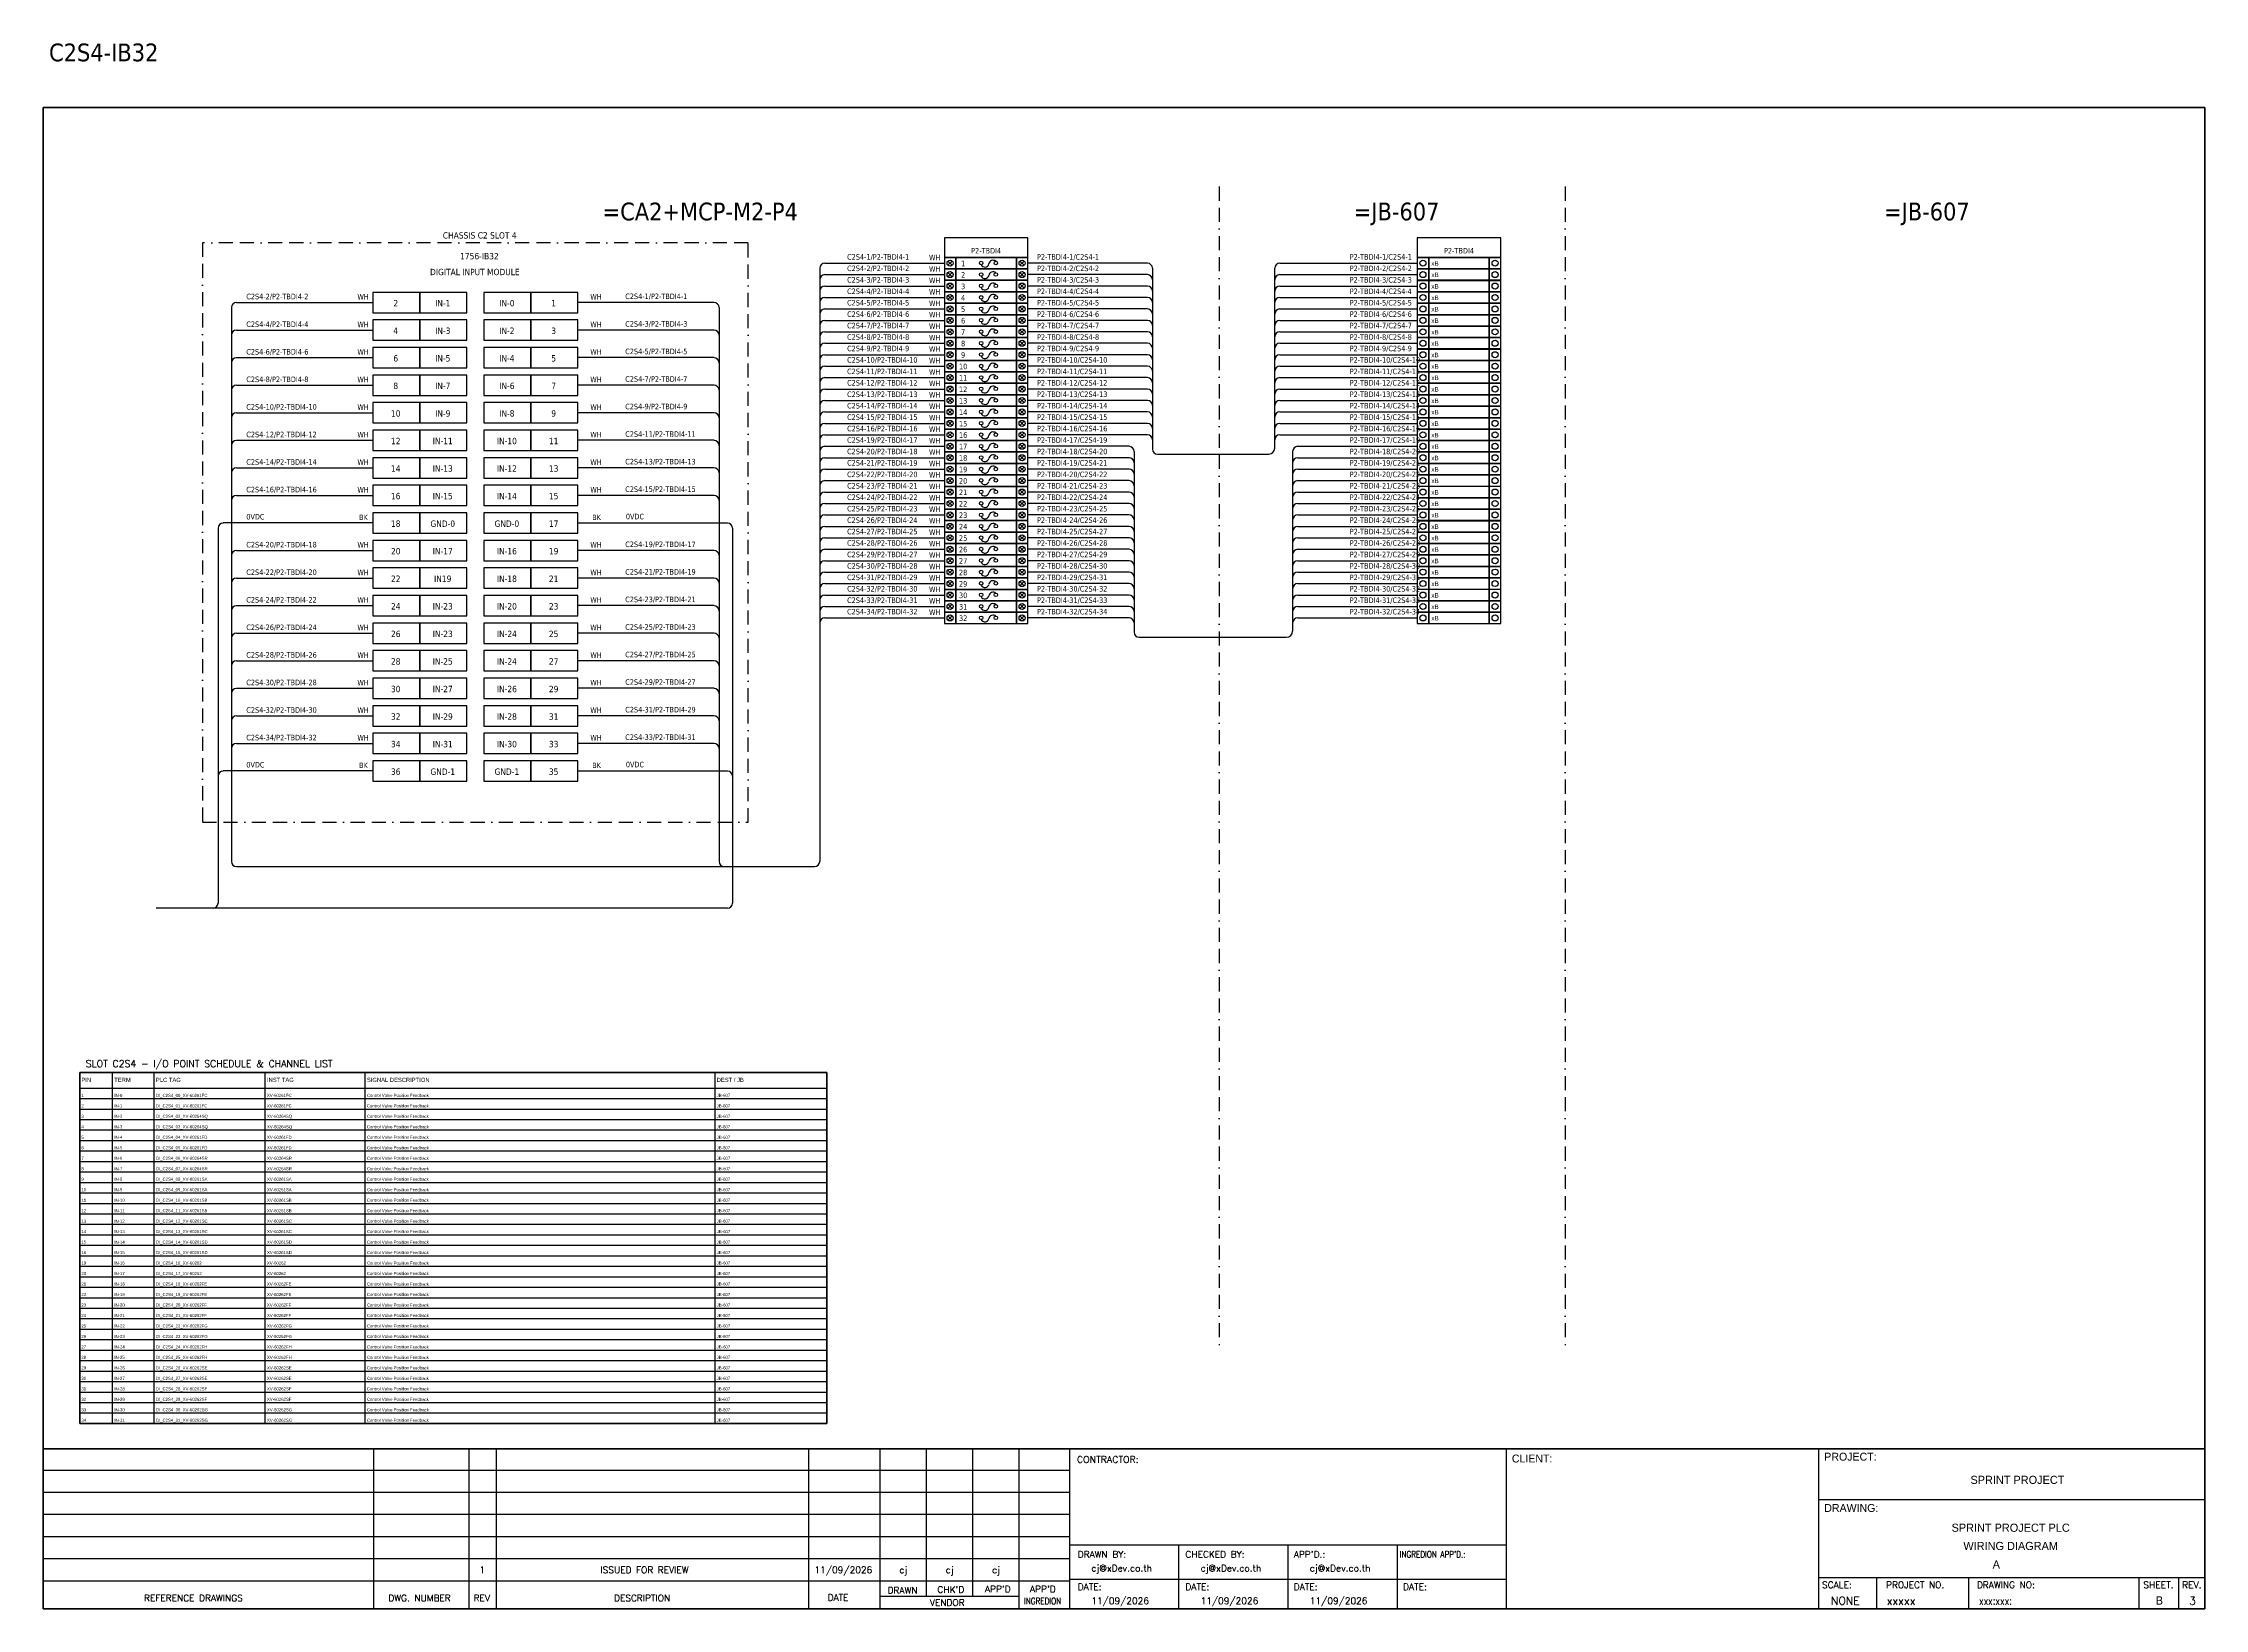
# Model space of a CAD drawing. Header units: millimetres. Extents: x 0 to 54213, y -3004 to 2820.
# Drawn here: x 16773 to 20667, y -3004 to -184 of the extents above; entities that cross this region are included whole.
import ezdxf
from ezdxf.enums import TextEntityAlignment as Align

# ---------------------------------------------------------------- set-up
doc = ezdxf.new("R2010")
doc.units = ezdxf.units.MM
doc.linetypes.add('BORDERX2', pattern=[88.9, 25.4, -12.7, 25.4, -12.7, 0, -12.7])
for name, color, linetype in [('GT_1', 9, 'Continuous'), ('HELPPOINT', 7, 'Continuous'), ('MEMBER', 7, 'Continuous'), ('x01001-FrameArea', 2, 'BORDERX2')]:
    doc.layers.add(name, color=color, linetype=linetype)
for name, color, linetype, lineweight in [('IE-EQUIP', 253, 'Continuous', 25), ('IE-WIRE', 7, 'Continuous', 25), ('power', 7, 'Continuous', 25)]:
    doc.layers.add(name, color=color, linetype=linetype, lineweight=lineweight)
doc.styles.add('HTX11', font='O8111901')
doc.styles.add('ROMANS', font='romans.shx', dxfattribs={"width": 0.85, "height": 25})
doc.styles.get("Standard").update_dxf_attribs({"font": 'arial.ttf'})
doc.styles.add('Tahoma', font='')
doc.styles.get('Tahoma').set_extended_font_data('Tahoma')

# ---------------------------------------------------------------- blocks, each defined once
blk = doc.blocks.new('xTermSingleLayer3')
at = {"color": 7, "ltscale": 25.4}
for points in [[(0, -537), (537, -537), (537, 0), (0, 0)], [(537, -537), (3378, -537), (3378, 0), (537, 0)], [(3378, -537), (3915, -537), (3915, 0), (3378, 0)]]:
    blk.add_lwpolyline(points, close=True, dxfattribs=at)
for centre in [(268, -268), (3647, -268)]:
    blk.add_circle(centre, 141, dxfattribs=at)
blk.add_attdef('TERMINAL_B', (661, -387), '', height=212)

msp = doc.modelspace()

# ---------------------------------------------------------------- linework, layer by layer
at = {"color": 1, "ltscale": 25.4}
for p, q in [((18410.4, -576.7), (18402.8, -584.4)), ((18402.8, -576.7), (18410.4, -584.4)), ((18532.5, -576.7), (18540.2, -584.4)), ((18540.2, -576.7), (18532.5, -584.4)), ((18410.4, -597.3), (18402.8, -605)), ((18402.8, -597.3), (18410.4, -605)), ((18410.4, -617.9), (18402.8, -625.6)), ((18402.8, -617.9), (18410.4, -625.6)), ((18532.5, -597.3), (18540.2, -605)), ((18540.2, -597.3), (18532.5, -605)), ((18532.5, -617.9), (18540.2, -625.6)), ((18540.2, -617.9), (18532.5, -625.6)), ((18410.4, -638.5), (18402.8, -646.2)), ((18402.8, -638.5), (18410.4, -646.2)), ((18410.4, -659.1), (18402.8, -666.8)), ((18402.8, -659.1), (18410.4, -666.8)), ((18532.5, -638.5), (18540.2, -646.2)), ((18540.2, -638.5), (18532.5, -646.2)), ((18532.5, -659.1), (18540.2, -666.8)), ((18540.2, -659.1), (18532.5, -666.8)), ((18410.4, -679.7), (18402.8, -687.4)), ((18402.8, -679.7), (18410.4, -687.4)), ((18410.4, -700.4), (18402.8, -708)), ((18402.8, -700.4), (18410.4, -708)), ((18532.5, -679.7), (18540.2, -687.4)), ((18540.2, -679.7), (18532.5, -687.4)), ((18532.5, -700.4), (18540.2, -708)), ((18540.2, -700.4), (18532.5, -708)), ((18410.4, -721), (18402.8, -728.6)), ((18402.8, -721), (18410.4, -728.6)), ((18532.5, -721), (18540.2, -728.6)), ((18540.2, -721), (18532.5, -728.6)), ((18410.4, -741.6), (18402.8, -749.3)), ((18402.8, -741.6), (18410.4, -749.3)), ((18410.4, -762.2), (18402.8, -769.9)), ((18402.8, -762.2), (18410.4, -769.9)), ((18532.5, -741.6), (18540.2, -749.3)), ((18540.2, -741.6), (18532.5, -749.3)), ((18532.5, -762.2), (18540.2, -769.9)), ((18540.2, -762.2), (18532.5, -769.9)), ((18410.4, -782.8), (18402.8, -790.5)), ((18402.8, -782.8), (18410.4, -790.5)), ((18410.4, -803.4), (18402.8, -811.1)), ((18402.8, -803.4), (18410.4, -811.1)), ((18532.5, -782.8), (18540.2, -790.5)), ((18540.2, -782.8), (18532.5, -790.5)), ((18532.5, -803.4), (18540.2, -811.1)), ((18540.2, -803.4), (18532.5, -811.1)), ((18410.4, -824), (18402.8, -831.7)), ((18402.8, -824), (18410.4, -831.7)), ((18410.4, -844.6), (18402.8, -852.3)), ((18402.8, -844.6), (18410.4, -852.3)), ((18532.5, -824), (18540.2, -831.7)), ((18540.2, -824), (18532.5, -831.7)), ((18532.5, -844.6), (18540.2, -852.3)), ((18540.2, -844.6), (18532.5, -852.3)), ((18410.4, -865.3), (18402.8, -872.9)), ((18402.8, -865.3), (18410.4, -872.9)), ((18410.4, -885.9), (18402.8, -893.5)), ((18402.8, -885.9), (18410.4, -893.5)), ((18532.5, -865.3), (18540.2, -872.9)), ((18540.2, -865.3), (18532.5, -872.9)), ((18532.5, -885.9), (18540.2, -893.5)), ((18540.2, -885.9), (18532.5, -893.5)), ((18410.4, -906.5), (18402.8, -914.1)), ((18402.8, -906.5), (18410.4, -914.1)), ((18410.4, -927.1), (18402.8, -934.8)), ((18402.8, -927.1), (18410.4, -934.8)), ((18532.5, -906.5), (18540.2, -914.1)), ((18540.2, -906.5), (18532.5, -914.1)), ((18532.5, -927.1), (18540.2, -934.8)), ((18540.2, -927.1), (18532.5, -934.8)), ((18410.4, -947.7), (18402.8, -955.4)), ((18402.8, -947.7), (18410.4, -955.4)), ((18410.4, -968.3), (18402.8, -976)), ((18402.8, -968.3), (18410.4, -976)), ((18532.5, -947.7), (18540.2, -955.4)), ((18540.2, -947.7), (18532.5, -955.4)), ((18532.5, -968.3), (18540.2, -976)), ((18540.2, -968.3), (18532.5, -976)), ((18410.4, -988.9), (18402.8, -996.6)), ((18402.8, -988.9), (18410.4, -996.6)), ((18410.4, -1009.5), (18402.8, -1017.2)), ((18402.8, -1009.5), (18410.4, -1017.2)), ((18532.5, -988.9), (18540.2, -996.6)), ((18540.2, -988.9), (18532.5, -996.6)), ((18532.5, -1009.5), (18540.2, -1017.2)), ((18540.2, -1009.5), (18532.5, -1017.2)), ((18410.4, -1030.1), (18402.8, -1037.8)), ((18402.8, -1030.1), (18410.4, -1037.8)), ((18410.4, -1050.8), (18402.8, -1058.4)), ((18402.8, -1050.8), (18410.4, -1058.4)), ((18532.5, -1030.1), (18540.2, -1037.8)), ((18540.2, -1030.1), (18532.5, -1037.8)), ((18532.5, -1050.8), (18540.2, -1058.4)), ((18540.2, -1050.8), (18532.5, -1058.4)), ((18410.4, -1071.4), (18402.8, -1079)), ((18402.8, -1071.4), (18410.4, -1079)), ((18532.5, -1071.4), (18540.2, -1079)), ((18540.2, -1071.4), (18532.5, -1079)), ((18410.4, -1092), (18402.8, -1099.7)), ((18402.8, -1092), (18410.4, -1099.7)), ((18410.4, -1112.6), (18402.8, -1120.3)), ((18402.8, -1112.6), (18410.4, -1120.3)), ((18532.5, -1092), (18540.2, -1099.7)), ((18540.2, -1092), (18532.5, -1099.7)), ((18532.5, -1112.6), (18540.2, -1120.3)), ((18540.2, -1112.6), (18532.5, -1120.3)), ((18410.4, -1133.2), (18402.8, -1140.9)), ((18402.8, -1133.2), (18410.4, -1140.9)), ((18410.4, -1153.8), (18402.8, -1161.5)), ((18402.8, -1153.8), (18410.4, -1161.5)), ((18532.5, -1133.2), (18540.2, -1140.9)), ((18540.2, -1133.2), (18532.5, -1140.9)), ((18532.5, -1153.8), (18540.2, -1161.5)), ((18540.2, -1153.8), (18532.5, -1161.5)), ((18410.4, -1174.4), (18402.8, -1182.1)), ((18402.8, -1174.4), (18410.4, -1182.1)), ((18410.4, -1195), (18402.8, -1202.7)), ((18402.8, -1195), (18410.4, -1202.7)), ((18532.5, -1174.4), (18540.2, -1182.1)), ((18540.2, -1174.4), (18532.5, -1182.1)), ((18532.5, -1195), (18540.2, -1202.7)), ((18540.2, -1195), (18532.5, -1202.7)), ((18410.4, -1215.7), (18402.8, -1223.3)), ((18402.8, -1215.7), (18410.4, -1223.3)), ((18532.5, -1215.7), (18540.2, -1223.3)), ((18540.2, -1215.7), (18532.5, -1223.3))]:
    msp.add_line(p, q, dxfattribs=at)
at = {"color": 7}
for p, q in [((16898.2, -2670.4), (16898.2, -2038.3)), ((16973.2, -2670.4), (16973.2, -2038.3)), ((17173.2, -2670.4), (17173.2, -2038.3)), ((17353.2, -2670.4), (17353.2, -2038.3)), ((17983.2, -2670.4), (17983.2, -2038.3)), ((16838.9, -2066.3), (18184.7, -2066.3))]:
    msp.add_line(p, q, dxfattribs=at)
at = {"color": 8}
for p, q in [((16838.9, -2085.2), (18184.7, -2085.2)), ((16838.9, -2104.1), (18184.7, -2104.1)), ((16838.9, -2122.9), (18184.7, -2122.9)), ((16838.9, -2141.8), (18184.7, -2141.8)), ((16838.9, -2160.7), (18184.7, -2160.7)), ((16838.9, -2179.6), (18184.7, -2179.6)), ((16838.9, -2198.5), (18184.7, -2198.5)), ((16838.9, -2217.3), (18184.7, -2217.3)), ((16838.9, -2236.2), (18184.7, -2236.2)), ((16838.9, -2255.1), (18184.7, -2255.1)), ((16838.9, -2274), (18184.7, -2274)), ((16838.9, -2292.9), (18184.7, -2292.9)), ((16838.9, -2311.7), (18184.7, -2311.7)), ((16838.9, -2330.6), (18184.7, -2330.6)), ((16838.9, -2349.5), (18184.7, -2349.5)), ((16838.9, -2368.4), (18184.7, -2368.4)), ((16838.9, -2387.2), (18184.7, -2387.2)), ((16838.9, -2406.1), (18184.7, -2406.1)), ((16838.9, -2425), (18184.7, -2425)), ((16838.9, -2443.9), (18184.7, -2443.9)), ((16838.9, -2462.8), (18184.7, -2462.8)), ((16838.9, -2481.6), (18184.7, -2481.6)), ((16838.9, -2500.5), (18184.7, -2500.5)), ((16838.9, -2519.4), (18184.7, -2519.4)), ((16838.9, -2538.3), (18184.7, -2538.3)), ((16838.9, -2557.1), (18184.7, -2557.1)), ((16838.9, -2576), (18184.7, -2576)), ((16838.9, -2594.9), (18184.7, -2594.9)), ((16838.9, -2613.8), (18184.7, -2613.8)), ((16838.9, -2632.7), (18184.7, -2632.7)), ((16838.9, -2651.5), (18184.7, -2651.5))]:
    msp.add_line(p, q, dxfattribs=at)
at = {"color": 4}
for p, q in [((20075.5, -2948.1), (20075.5, -3004.2)), ((20240.8, -2948.1), (20240.8, -3004.2))]:
    msp.add_line(p, q, dxfattribs=at)
at = {"color": 4, "ltscale": 0.5}
for p, q in [((20547.9, -2948.1), (20547.9, -3004.2)), ((20547.9, -2948.1), (20547.9, -3004.2)), ((20619.1, -2948.1), (20619.1, -3004.2)), ((20619.1, -2948.1), (20619.1, -3004.2))]:
    msp.add_line(p, q, dxfattribs=at)
at = {"color": 4, "ltscale": 25.4}
for points in [[(18396.3, -570.2), (18546.6, -570.2), (18546.6, -535), (18396.3, -535)], [(19248.1, -570.2), (19398.4, -570.2), (19398.4, -535), (19248.1, -535)]]:
    msp.add_lwpolyline(points, close=True, dxfattribs=at)
at = {"color": 1, "ltscale": 25.4}
for points in [[(18396.3, -590.8), (18416.9, -590.8), (18416.9, -570.2), (18396.3, -570.2)], [(18416.9, -590.8), (18526, -590.8), (18526, -570.2), (18416.9, -570.2)], [(18526, -590.8), (18546.6, -590.8), (18546.6, -570.2), (18526, -570.2)], [(18396.3, -611.4), (18416.9, -611.4), (18416.9, -590.8), (18396.3, -590.8)], [(18396.3, -632.1), (18416.9, -632.1), (18416.9, -611.4), (18396.3, -611.4)], [(18416.9, -611.4), (18526, -611.4), (18526, -590.8), (18416.9, -590.8)], [(18416.9, -632.1), (18526, -632.1), (18526, -611.4), (18416.9, -611.4)], [(18526, -611.4), (18546.6, -611.4), (18546.6, -590.8), (18526, -590.8)], [(18526, -632.1), (18546.6, -632.1), (18546.6, -611.4), (18526, -611.4)], [(18396.3, -652.7), (18416.9, -652.7), (18416.9, -632.1), (18396.3, -632.1)], [(18396.3, -673.3), (18416.9, -673.3), (18416.9, -652.7), (18396.3, -652.7)], [(18416.9, -652.7), (18526, -652.7), (18526, -632.1), (18416.9, -632.1)], [(18416.9, -673.3), (18526, -673.3), (18526, -652.7), (18416.9, -652.7)], [(18526, -652.7), (18546.6, -652.7), (18546.6, -632.1), (18526, -632.1)], [(18526, -673.3), (18546.6, -673.3), (18546.6, -652.7), (18526, -652.7)], [(18396.3, -693.9), (18416.9, -693.9), (18416.9, -673.3), (18396.3, -673.3)], [(18396.3, -714.5), (18416.9, -714.5), (18416.9, -693.9), (18396.3, -693.9)], [(18416.9, -693.9), (18526, -693.9), (18526, -673.3), (18416.9, -673.3)], [(18416.9, -714.5), (18526, -714.5), (18526, -693.9), (18416.9, -693.9)], [(18526, -693.9), (18546.6, -693.9), (18546.6, -673.3), (18526, -673.3)], [(18526, -714.5), (18546.6, -714.5), (18546.6, -693.9), (18526, -693.9)], [(18396.3, -735.1), (18416.9, -735.1), (18416.9, -714.5), (18396.3, -714.5)], [(18396.3, -755.7), (18416.9, -755.7), (18416.9, -735.1), (18396.3, -735.1)], [(18416.9, -735.1), (18526, -735.1), (18526, -714.5), (18416.9, -714.5)], [(18416.9, -755.7), (18526, -755.7), (18526, -735.1), (18416.9, -735.1)], [(18526, -735.1), (18546.6, -735.1), (18546.6, -714.5), (18526, -714.5)], [(18526, -755.7), (18546.6, -755.7), (18546.6, -735.1), (18526, -735.1)], [(18396.3, -776.3), (18416.9, -776.3), (18416.9, -755.7), (18396.3, -755.7)], [(18396.3, -796.9), (18416.9, -796.9), (18416.9, -776.3), (18396.3, -776.3)], [(18416.9, -776.3), (18526, -776.3), (18526, -755.7), (18416.9, -755.7)], [(18416.9, -796.9), (18526, -796.9), (18526, -776.3), (18416.9, -776.3)], [(18526, -776.3), (18546.6, -776.3), (18546.6, -755.7), (18526, -755.7)], [(18526, -796.9), (18546.6, -796.9), (18546.6, -776.3), (18526, -776.3)], [(18396.3, -817.6), (18416.9, -817.6), (18416.9, -796.9), (18396.3, -796.9)], [(18396.3, -838.2), (18416.9, -838.2), (18416.9, -817.6), (18396.3, -817.6)], [(18416.9, -817.6), (18526, -817.6), (18526, -796.9), (18416.9, -796.9)], [(18416.9, -838.2), (18526, -838.2), (18526, -817.6), (18416.9, -817.6)], [(18526, -817.6), (18546.6, -817.6), (18546.6, -796.9), (18526, -796.9)], [(18526, -838.2), (18546.6, -838.2), (18546.6, -817.6), (18526, -817.6)], [(18396.3, -858.8), (18416.9, -858.8), (18416.9, -838.2), (18396.3, -838.2)], [(18416.9, -858.8), (18526, -858.8), (18526, -838.2), (18416.9, -838.2)], [(18526, -858.8), (18546.6, -858.8), (18546.6, -838.2), (18526, -838.2)], [(18396.3, -879.4), (18416.9, -879.4), (18416.9, -858.8), (18396.3, -858.8)], [(18396.3, -900), (18416.9, -900), (18416.9, -879.4), (18396.3, -879.4)], [(18416.9, -879.4), (18526, -879.4), (18526, -858.8), (18416.9, -858.8)], [(18416.9, -900), (18526, -900), (18526, -879.4), (18416.9, -879.4)], [(18526, -879.4), (18546.6, -879.4), (18546.6, -858.8), (18526, -858.8)], [(18526, -900), (18546.6, -900), (18546.6, -879.4), (18526, -879.4)], [(18396.3, -920.6), (18416.9, -920.6), (18416.9, -900), (18396.3, -900)], [(18396.3, -941.2), (18416.9, -941.2), (18416.9, -920.6), (18396.3, -920.6)], [(18416.9, -920.6), (18526, -920.6), (18526, -900), (18416.9, -900)], [(18416.9, -941.2), (18526, -941.2), (18526, -920.6), (18416.9, -920.6)], [(18526, -920.6), (18546.6, -920.6), (18546.6, -900), (18526, -900)], [(18526, -941.2), (18546.6, -941.2), (18546.6, -920.6), (18526, -920.6)], [(18396.3, -961.8), (18416.9, -961.8), (18416.9, -941.2), (18396.3, -941.2)], [(18396.3, -982.5), (18416.9, -982.5), (18416.9, -961.8), (18396.3, -961.8)], [(18416.9, -961.8), (18526, -961.8), (18526, -941.2), (18416.9, -941.2)], [(18416.9, -982.5), (18526, -982.5), (18526, -961.8), (18416.9, -961.8)], [(18526, -961.8), (18546.6, -961.8), (18546.6, -941.2), (18526, -941.2)], [(18526, -982.5), (18546.6, -982.5), (18546.6, -961.8), (18526, -961.8)], [(18396.3, -1003.1), (18416.9, -1003.1), (18416.9, -982.5), (18396.3, -982.5)], [(18396.3, -1023.7), (18416.9, -1023.7), (18416.9, -1003.1), (18396.3, -1003.1)], [(18416.9, -1003.1), (18526, -1003.1), (18526, -982.5), (18416.9, -982.5)], [(18416.9, -1023.7), (18526, -1023.7), (18526, -1003.1), (18416.9, -1003.1)], [(18526, -1003.1), (18546.6, -1003.1), (18546.6, -982.5), (18526, -982.5)], [(18526, -1023.7), (18546.6, -1023.7), (18546.6, -1003.1), (18526, -1003.1)], [(18396.3, -1044.3), (18416.9, -1044.3), (18416.9, -1023.7), (18396.3, -1023.7)], [(18396.3, -1064.9), (18416.9, -1064.9), (18416.9, -1044.3), (18396.3, -1044.3)], [(18416.9, -1044.3), (18526, -1044.3), (18526, -1023.7), (18416.9, -1023.7)], [(18416.9, -1064.9), (18526, -1064.9), (18526, -1044.3), (18416.9, -1044.3)], [(18526, -1044.3), (18546.6, -1044.3), (18546.6, -1023.7), (18526, -1023.7)], [(18526, -1064.9), (18546.6, -1064.9), (18546.6, -1044.3), (18526, -1044.3)], [(18396.3, -1085.5), (18416.9, -1085.5), (18416.9, -1064.9), (18396.3, -1064.9)], [(18396.3, -1106.1), (18416.9, -1106.1), (18416.9, -1085.5), (18396.3, -1085.5)], [(18416.9, -1085.5), (18526, -1085.5), (18526, -1064.9), (18416.9, -1064.9)], [(18416.9, -1106.1), (18526, -1106.1), (18526, -1085.5), (18416.9, -1085.5)], [(18526, -1085.5), (18546.6, -1085.5), (18546.6, -1064.9), (18526, -1064.9)], [(18526, -1106.1), (18546.6, -1106.1), (18546.6, -1085.5), (18526, -1085.5)], [(18396.3, -1126.7), (18416.9, -1126.7), (18416.9, -1106.1), (18396.3, -1106.1)], [(18396.3, -1147.3), (18416.9, -1147.3), (18416.9, -1126.7), (18396.3, -1126.7)], [(18416.9, -1126.7), (18526, -1126.7), (18526, -1106.1), (18416.9, -1106.1)], [(18416.9, -1147.3), (18526, -1147.3), (18526, -1126.7), (18416.9, -1126.7)], [(18526, -1126.7), (18546.6, -1126.7), (18546.6, -1106.1), (18526, -1106.1)], [(18526, -1147.3), (18546.6, -1147.3), (18546.6, -1126.7), (18526, -1126.7)], [(18396.3, -1168), (18416.9, -1168), (18416.9, -1147.3), (18396.3, -1147.3)], [(18396.3, -1188.6), (18416.9, -1188.6), (18416.9, -1168), (18396.3, -1168)], [(18416.9, -1168), (18526, -1168), (18526, -1147.3), (18416.9, -1147.3)], [(18416.9, -1188.6), (18526, -1188.6), (18526, -1168), (18416.9, -1168)], [(18526, -1168), (18546.6, -1168), (18546.6, -1147.3), (18526, -1147.3)], [(18526, -1188.6), (18546.6, -1188.6), (18546.6, -1168), (18526, -1168)], [(18396.3, -1209.2), (18416.9, -1209.2), (18416.9, -1188.6), (18396.3, -1188.6)], [(18416.9, -1209.2), (18526, -1209.2), (18526, -1188.6), (18416.9, -1188.6)], [(18526, -1209.2), (18546.6, -1209.2), (18546.6, -1188.6), (18526, -1188.6)], [(18396.3, -1229.8), (18416.9, -1229.8), (18416.9, -1209.2), (18396.3, -1209.2)], [(18416.9, -1229.8), (18526, -1229.8), (18526, -1209.2), (18416.9, -1209.2)], [(18526, -1229.8), (18546.6, -1229.8), (18546.6, -1209.2), (18526, -1209.2)]]:
    msp.add_lwpolyline(points, close=True, dxfattribs=at)
msp.add_lwpolyline([(16838.9, -2038.3), (18184.7, -2038.3), (18184.7, -2670.4), (16838.9, -2670.4)], close=True)
at = {"color": 7}
msp.add_lwpolyline([(16838.9, -2670.4), (18184.7, -2670.4), (18184.7, -2038.3), (16838.9, -2038.3), (16838.9, -2670.4)], dxfattribs=at)
at = {"color": 1, "ltscale": 25.4}
for centre in [(18406.6, -580.5), (18536.3, -580.5), (18406.6, -601.1), (18406.6, -621.7), (18536.3, -601.1), (18536.3, -621.7), (18406.6, -642.4), (18406.6, -663), (18536.3, -642.4), (18536.3, -663), (18406.6, -683.6), (18406.6, -704.2), (18536.3, -683.6), (18536.3, -704.2), (18406.6, -724.8), (18536.3, -724.8), (18406.6, -745.4), (18406.6, -766), (18536.3, -745.4), (18536.3, -766), (18406.6, -786.6), (18406.6, -807.3), (18536.3, -786.6), (18536.3, -807.3), (18406.6, -827.9), (18406.6, -848.5), (18536.3, -827.9), (18536.3, -848.5), (18406.6, -869.1), (18406.6, -889.7), (18536.3, -869.1), (18536.3, -889.7), (18406.6, -910.3), (18406.6, -930.9), (18536.3, -910.3), (18536.3, -930.9), (18406.6, -951.5), (18406.6, -972.1), (18536.3, -951.5), (18536.3, -972.1), (18406.6, -992.8), (18406.6, -1013.4), (18536.3, -992.8), (18536.3, -1013.4), (18406.6, -1034), (18406.6, -1054.6), (18536.3, -1034), (18536.3, -1054.6), (18406.6, -1075.2), (18536.3, -1075.2), (18406.6, -1095.8), (18406.6, -1116.4), (18536.3, -1095.8), (18536.3, -1116.4), (18406.6, -1137), (18406.6, -1157.7), (18536.3, -1137), (18536.3, -1157.7), (18406.6, -1178.3), (18406.6, -1198.9), (18536.3, -1178.3), (18536.3, -1198.9), (18406.6, -1219.5), (18536.3, -1219.5)]:
    msp.add_circle(centre, 5.42, dxfattribs=at)
at = {"layer": 'GT_1', "color": 4}
for p, q in [((17368.6, -3004.2), (17368.6, -2716.1)), ((17540.5, -3004.2), (17540.5, -2716.1)), ((17589.6, -3004.2), (17589.6, -2716.1)), ((18152.3, -3004.2), (18152.3, -2716.1)), ((18280.6, -3004.2), (18280.6, -2716.1)), ((18364.2, -2982.4), (18364.2, -2716.1)), ((18447.7, -2982.4), (18447.7, -2716)), ((18531, -3004.2), (18531, -2716.1)), ((18622, -3004.2), (18622, -2716.1)), ((19409, -3004.2), (19409, -2716.1)), ((19971.3, -3004.2), (19971.3, -2716.1)), ((19971.3, -3004.2), (19971.3, -2716.1)), ((19971.3, -3004.2), (19971.3, -2716.1)), ((18622, -2754.9), (16773.2, -2754.9)), ((18622, -2794.7), (16773.2, -2794.7)), ((18622, -2834.6), (16773.2, -2834.6)), ((18622, -2874.6), (16773.2, -2874.6)), ((18622, -2914.5), (16773.2, -2914.5)), ((19409, -2889.9), (18622, -2889.9)), ((18818.8, -3004.2), (18818.8, -2889.9)), ((19015.5, -3004.2), (19015.5, -2889.9)), ((19212.3, -3004.2), (19212.3, -2889.9)), ((18621.9, -2954.4), (16773.2, -2954.4)), ((19409, -2951.3), (18622, -2951.3)), ((19971.3, -2948.1), (20666.5, -2948.1)), ((18531, -2982.4), (18280.6, -2982.4))]:
    msp.add_line(p, q, dxfattribs=at)
at = {"layer": 'HELPPOINT', "color": 4, "lineweight": 35}
for p, q in [((16773.2, -3004.2), (16773.2, -300)), ((16773.2, -300), (20666.5, -300)), ((16773.2, -3004.2), (16773.2, -300)), ((16773.2, -300), (20666.5, -300)), ((20666.5, -300), (20666.5, -3004.2)), ((20666.5, -300), (20666.5, -3004.2)), ((20666.5, -3004.2), (16773.2, -3004.2)), ((20666.5, -3004.2), (16773.2, -3004.2))]:
    msp.add_line(p, q, dxfattribs=at)
at = {"layer": 'HELPPOINT', "color": 4}
for p, q in [((19971.3, -2807.6), (20666.5, -2807.6)), ((19971.3, -2807.6), (20666.5, -2807.6)), ((19971.3, -2948.1), (20666.5, -2948.1))]:
    msp.add_line(p, q, dxfattribs=at)
at = {"layer": 'IE-EQUIP', "linetype": 'Continuous', "ltscale": 25.4}
for points in [[(17366.6, -669.8), (17451.3, -669.8), (17451.3, -633.1), (17366.6, -633.1)], [(17451.3, -669.8), (17535.9, -669.8), (17535.9, -633.1), (17451.3, -633.1)], [(17566.8, -669.8), (17651.4, -669.8), (17651.4, -633.1), (17566.8, -633.1)], [(17651.4, -669.8), (17736.1, -669.8), (17736.1, -633.1), (17651.4, -633.1)], [(17366.6, -719.4), (17451.3, -719.4), (17451.3, -682.7), (17366.6, -682.7)], [(17451.3, -719.4), (17535.9, -719.4), (17535.9, -682.7), (17451.3, -682.7)], [(17566.8, -719.4), (17651.4, -719.4), (17651.4, -682.7), (17566.8, -682.7)], [(17651.4, -719.4), (17736.1, -719.4), (17736.1, -682.7), (17651.4, -682.7)], [(17366.6, -769.1), (17451.3, -769.1), (17451.3, -732.4), (17366.6, -732.4)], [(17451.3, -769.1), (17535.9, -769.1), (17535.9, -732.4), (17451.3, -732.4)], [(17566.8, -769.1), (17651.4, -769.1), (17651.4, -732.4), (17566.8, -732.4)], [(17651.4, -769.1), (17736.1, -769.1), (17736.1, -732.4), (17651.4, -732.4)], [(17366.6, -818.7), (17451.3, -818.7), (17451.3, -782), (17366.6, -782)], [(17451.3, -818.7), (17535.9, -818.7), (17535.9, -782), (17451.3, -782)], [(17566.8, -818.7), (17651.4, -818.7), (17651.4, -782), (17566.8, -782)], [(17651.4, -818.7), (17736.1, -818.7), (17736.1, -782), (17651.4, -782)], [(17366.6, -868.3), (17451.3, -868.3), (17451.3, -831.6), (17366.6, -831.6)], [(17451.3, -868.3), (17535.9, -868.3), (17535.9, -831.6), (17451.3, -831.6)], [(17566.8, -868.3), (17651.4, -868.3), (17651.4, -831.6), (17566.8, -831.6)], [(17651.4, -868.3), (17736.1, -868.3), (17736.1, -831.6), (17651.4, -831.6)], [(17366.6, -918), (17451.3, -918), (17451.3, -881.3), (17366.6, -881.3)], [(17451.3, -918), (17535.9, -918), (17535.9, -881.3), (17451.3, -881.3)], [(17566.8, -918), (17651.4, -918), (17651.4, -881.3), (17566.8, -881.3)], [(17651.4, -918), (17736.1, -918), (17736.1, -881.3), (17651.4, -881.3)], [(17366.6, -967.6), (17451.3, -967.6), (17451.3, -930.9), (17366.6, -930.9)], [(17451.3, -967.6), (17535.9, -967.6), (17535.9, -930.9), (17451.3, -930.9)], [(17566.8, -967.6), (17651.4, -967.6), (17651.4, -930.9), (17566.8, -930.9)], [(17651.4, -967.6), (17736.1, -967.6), (17736.1, -930.9), (17651.4, -930.9)], [(17366.6, -1017.2), (17451.3, -1017.2), (17451.3, -980.5), (17366.6, -980.5)], [(17451.3, -1017.2), (17535.9, -1017.2), (17535.9, -980.5), (17451.3, -980.5)], [(17566.8, -1017.2), (17651.4, -1017.2), (17651.4, -980.5), (17566.8, -980.5)], [(17651.4, -1017.2), (17736.1, -1017.2), (17736.1, -980.5), (17651.4, -980.5)], [(17366.6, -1066.9), (17451.3, -1066.9), (17451.3, -1030.2), (17366.6, -1030.2)], [(17451.3, -1066.9), (17535.9, -1066.9), (17535.9, -1030.2), (17451.3, -1030.2)], [(17566.8, -1066.9), (17651.4, -1066.9), (17651.4, -1030.2), (17566.8, -1030.2)], [(17651.4, -1066.9), (17736.1, -1066.9), (17736.1, -1030.2), (17651.4, -1030.2)], [(17366.6, -1116.5), (17451.3, -1116.5), (17451.3, -1079.8), (17366.6, -1079.8)], [(17451.3, -1116.5), (17535.9, -1116.5), (17535.9, -1079.8), (17451.3, -1079.8)], [(17566.8, -1116.5), (17651.4, -1116.5), (17651.4, -1079.8), (17566.8, -1079.8)], [(17651.4, -1116.5), (17736.1, -1116.5), (17736.1, -1079.8), (17651.4, -1079.8)], [(17366.6, -1166.1), (17451.3, -1166.1), (17451.3, -1129.4), (17366.6, -1129.4)], [(17451.3, -1166.1), (17535.9, -1166.1), (17535.9, -1129.4), (17451.3, -1129.4)], [(17566.8, -1166.1), (17651.4, -1166.1), (17651.4, -1129.4), (17566.8, -1129.4)], [(17651.4, -1166.1), (17736.1, -1166.1), (17736.1, -1129.4), (17651.4, -1129.4)], [(17366.6, -1215.8), (17451.3, -1215.8), (17451.3, -1179.1), (17366.6, -1179.1)], [(17451.3, -1215.8), (17535.9, -1215.8), (17535.9, -1179.1), (17451.3, -1179.1)], [(17566.8, -1215.8), (17651.4, -1215.8), (17651.4, -1179.1), (17566.8, -1179.1)], [(17651.4, -1215.8), (17736.1, -1215.8), (17736.1, -1179.1), (17651.4, -1179.1)], [(17366.6, -1265.4), (17451.3, -1265.4), (17451.3, -1228.7), (17366.6, -1228.7)], [(17451.3, -1265.4), (17535.9, -1265.4), (17535.9, -1228.7), (17451.3, -1228.7)], [(17566.8, -1265.4), (17651.4, -1265.4), (17651.4, -1228.7), (17566.8, -1228.7)], [(17651.4, -1265.4), (17736.1, -1265.4), (17736.1, -1228.7), (17651.4, -1228.7)], [(17366.6, -1315), (17451.3, -1315), (17451.3, -1278.3), (17366.6, -1278.3)], [(17451.3, -1315), (17535.9, -1315), (17535.9, -1278.3), (17451.3, -1278.3)], [(17566.8, -1315), (17651.4, -1315), (17651.4, -1278.3), (17566.8, -1278.3)], [(17651.4, -1315), (17736.1, -1315), (17736.1, -1278.3), (17651.4, -1278.3)], [(17366.6, -1364.7), (17451.3, -1364.7), (17451.3, -1328), (17366.6, -1328)], [(17451.3, -1364.7), (17535.9, -1364.7), (17535.9, -1328), (17451.3, -1328)], [(17566.8, -1364.7), (17651.4, -1364.7), (17651.4, -1328), (17566.8, -1328)], [(17651.4, -1364.7), (17736.1, -1364.7), (17736.1, -1328), (17651.4, -1328)], [(17366.6, -1414.3), (17451.3, -1414.3), (17451.3, -1377.6), (17366.6, -1377.6)], [(17451.3, -1414.3), (17535.9, -1414.3), (17535.9, -1377.6), (17451.3, -1377.6)], [(17566.8, -1414.3), (17651.4, -1414.3), (17651.4, -1377.6), (17566.8, -1377.6)], [(17651.4, -1414.3), (17736.1, -1414.3), (17736.1, -1377.6), (17651.4, -1377.6)], [(17366.6, -1463.9), (17451.3, -1463.9), (17451.3, -1427.2), (17366.6, -1427.2)], [(17451.3, -1463.9), (17535.9, -1463.9), (17535.9, -1427.2), (17451.3, -1427.2)], [(17566.8, -1463.9), (17651.4, -1463.9), (17651.4, -1427.2), (17566.8, -1427.2)], [(17651.4, -1463.9), (17736.1, -1463.9), (17736.1, -1427.2), (17651.4, -1427.2)], [(17366.6, -1513.6), (17451.3, -1513.6), (17451.3, -1476.9), (17366.6, -1476.9)], [(17451.3, -1513.6), (17535.9, -1513.6), (17535.9, -1476.9), (17451.3, -1476.9)], [(17566.8, -1513.6), (17651.4, -1513.6), (17651.4, -1476.9), (17566.8, -1476.9)], [(17651.4, -1513.6), (17736.1, -1513.6), (17736.1, -1476.9), (17651.4, -1476.9)]]:
    msp.add_lwpolyline(points, close=True, dxfattribs=at)
at = {"layer": 'IE-WIRE', "color": 4, "ltscale": 25.4}
for p, q in [((18180.9, -580.5), (18396.3, -580.5)), ((18762, -580.5), (18546.6, -580.5)), ((19000.4, -580.5), (19248.1, -580.5)), ((19000.4, -580.5), (19248.1, -580.5)), ((18171.8, -589.7), (18171.8, -1658.1)), ((18180.9, -601.1), (18396.3, -601.1)), ((18180.9, -621.7), (18396.3, -621.7)), ((18762, -601.1), (18546.6, -601.1)), ((18762, -621.7), (18546.6, -621.7)), ((18771.1, -589.7), (18771.1, -915.4)), ((18991.2, -589.7), (18991.2, -913.6)), ((19000.4, -601.1), (19248.1, -601.1)), ((19000.4, -601.1), (19248.1, -601.1)), ((19000.4, -621.7), (19248.1, -621.7)), ((19000.4, -621.7), (19248.1, -621.7)), ((17112.2, -660.6), (17112.2, -1658.1)), ((17121.4, -651.5), (17366.6, -651.5)), ((17981.4, -651.5), (17736.1, -651.5)), ((17990.5, -660.6), (17990.5, -1658.1)), ((18180.9, -642.4), (18396.3, -642.4)), ((18762, -642.4), (18546.6, -642.4)), ((19000.4, -642.4), (19248.1, -642.4)), ((19000.4, -642.4), (19248.1, -642.4)), ((18180.9, -663), (18396.3, -663)), ((18180.9, -683.6), (18396.3, -683.6)), ((18762, -663), (18546.6, -663)), ((18762, -683.6), (18546.6, -683.6)), ((19000.4, -663), (19248.1, -663)), ((19000.4, -663), (19248.1, -663)), ((19000.4, -683.6), (19248.1, -683.6)), ((19000.4, -683.6), (19248.1, -683.6)), ((17121.4, -701.1), (17366.6, -701.1)), ((17981.4, -701.1), (17736.1, -701.1)), ((18180.9, -704.2), (18396.3, -704.2)), ((18180.9, -724.8), (18396.3, -724.8)), ((18762, -704.2), (18546.6, -704.2)), ((18762, -724.8), (18546.6, -724.8)), ((19000.4, -704.2), (19248.1, -704.2)), ((19000.4, -704.2), (19248.1, -704.2)), ((19000.4, -724.8), (19248.1, -724.8)), ((19000.4, -724.8), (19248.1, -724.8)), ((17121.4, -750.7), (17366.6, -750.7)), ((17981.4, -750.7), (17736.1, -750.7)), ((18180.9, -745.4), (18396.3, -745.4)), ((18180.9, -766), (18396.3, -766)), ((18762, -745.4), (18546.6, -745.4)), ((18762, -766), (18546.6, -766)), ((19000.4, -745.4), (19248.1, -745.4)), ((19000.4, -745.4), (19248.1, -745.4)), ((19000.4, -766), (19248.1, -766)), ((19000.4, -766), (19248.1, -766)), ((17121.4, -800.4), (17366.6, -800.4)), ((17981.4, -800.4), (17736.1, -800.4)), ((18180.9, -786.6), (18396.3, -786.6)), ((18180.9, -807.3), (18396.3, -807.3)), ((18762, -786.6), (18546.6, -786.6)), ((18762, -807.3), (18546.6, -807.3)), ((19000.4, -786.6), (19248.1, -786.6)), ((19000.4, -786.6), (19248.1, -786.6)), ((19000.4, -807.3), (19248.1, -807.3)), ((19000.4, -807.3), (19248.1, -807.3)), ((17121.4, -850), (17366.6, -850)), ((17981.4, -850), (17736.1, -850)), ((18180.9, -827.9), (18396.3, -827.9)), ((18180.9, -848.5), (18396.3, -848.5)), ((18762, -827.9), (18546.6, -827.9)), ((18762, -848.5), (18546.6, -848.5)), ((19000.4, -827.9), (19248.1, -827.9)), ((19000.4, -827.9), (19248.1, -827.9)), ((19000.4, -848.5), (19248.1, -848.5)), ((19000.4, -848.5), (19248.1, -848.5)), ((18180.9, -869.1), (18396.3, -869.1)), ((18180.9, -889.7), (18396.3, -889.7)), ((18762, -869.1), (18546.6, -869.1)), ((18762, -889.7), (18546.6, -889.7)), ((19000.4, -869.1), (19248.1, -869.1)), ((19000.4, -869.1), (19248.1, -869.1)), ((19000.4, -889.7), (19248.1, -889.7)), ((19000.4, -889.7), (19248.1, -889.7)), ((17121.4, -899.6), (17366.6, -899.6)), ((17981.4, -899.6), (17736.1, -899.6)), ((18180.9, -910.3), (18396.3, -910.3)), ((18180.9, -930.9), (18396.3, -930.9)), ((18728.9, -910.3), (18546.6, -910.3)), ((18728.9, -930.9), (18546.6, -930.9)), ((18738, -919.5), (18738, -1245.2)), ((19023.6, -919.5), (19023.6, -1243.4)), ((19032.7, -910.3), (19248.1, -910.3)), ((19032.7, -910.3), (19248.1, -910.3)), ((19032.7, -930.9), (19248.1, -930.9)), ((19032.7, -930.9), (19248.1, -930.9)), ((17121.4, -949.3), (17366.6, -949.3)), ((17981.4, -949.3), (17736.1, -949.3)), ((18180.9, -951.5), (18396.3, -951.5)), ((18180.9, -972.1), (18396.3, -972.1)), ((18728.9, -951.5), (18546.6, -951.5)), ((18728.9, -972.1), (18546.6, -972.1)), ((19032.7, -951.5), (19248.1, -951.5)), ((19032.7, -951.5), (19248.1, -951.5)), ((19032.7, -972.1), (19248.1, -972.1)), ((19032.7, -972.1), (19248.1, -972.1)), ((17121.4, -998.9), (17366.6, -998.9)), ((17981.4, -998.9), (17736.1, -998.9)), ((18180.9, -992.8), (18396.3, -992.8)), ((18728.9, -992.8), (18546.6, -992.8)), ((19032.7, -992.8), (19248.1, -992.8)), ((19032.7, -992.8), (19248.1, -992.8)), ((18180.9, -1013.4), (18396.3, -1013.4)), ((18180.9, -1034), (18396.3, -1034)), ((18728.9, -1013.4), (18546.6, -1013.4)), ((18728.9, -1034), (18546.6, -1034)), ((19032.7, -1013.4), (19248.1, -1013.4)), ((19032.7, -1013.4), (19248.1, -1013.4)), ((19032.7, -1034), (19248.1, -1034)), ((19032.7, -1034), (19248.1, -1034)), ((18180.9, -1054.6), (18396.3, -1054.6)), ((18180.9, -1075.2), (18396.3, -1075.2)), ((18728.9, -1054.6), (18546.6, -1054.6)), ((18728.9, -1075.2), (18546.6, -1075.2)), ((19032.7, -1054.6), (19248.1, -1054.6)), ((19032.7, -1054.6), (19248.1, -1054.6)), ((19032.7, -1075.2), (19248.1, -1075.2)), ((19032.7, -1075.2), (19248.1, -1075.2)), ((17121.4, -1098.2), (17366.6, -1098.2)), ((17981.4, -1098.2), (17736.1, -1098.2)), ((18180.9, -1095.8), (18396.3, -1095.8)), ((18180.9, -1116.4), (18396.3, -1116.4)), ((18728.9, -1095.8), (18546.6, -1095.8)), ((18728.9, -1116.4), (18546.6, -1116.4)), ((19032.7, -1095.8), (19248.1, -1095.8)), ((19032.7, -1095.8), (19248.1, -1095.8)), ((19032.7, -1116.4), (19248.1, -1116.4)), ((19032.7, -1116.4), (19248.1, -1116.4)), ((17121.4, -1147.8), (17366.6, -1147.8)), ((17981.4, -1147.8), (17736.1, -1147.8)), ((18180.9, -1137), (18396.3, -1137)), ((18180.9, -1157.7), (18396.3, -1157.7)), ((18728.9, -1137), (18546.6, -1137)), ((18728.9, -1157.7), (18546.6, -1157.7)), ((19032.7, -1137), (19248.1, -1137)), ((19032.7, -1137), (19248.1, -1137)), ((19032.7, -1157.7), (19248.1, -1157.7)), ((19032.7, -1157.7), (19248.1, -1157.7)), ((17121.4, -1197.4), (17366.6, -1197.4)), ((17981.4, -1197.4), (17736.1, -1197.4)), ((18180.9, -1178.3), (18396.3, -1178.3)), ((18180.9, -1198.9), (18396.3, -1198.9)), ((18728.9, -1178.3), (18546.6, -1178.3)), ((18728.9, -1198.9), (18546.6, -1198.9)), ((19032.7, -1178.3), (19248.1, -1178.3)), ((19032.7, -1178.3), (19248.1, -1178.3)), ((19032.7, -1198.9), (19248.1, -1198.9)), ((19032.7, -1198.9), (19248.1, -1198.9)), ((18180.9, -1219.5), (18396.3, -1219.5)), ((18728.9, -1219.5), (18546.6, -1219.5)), ((19032.7, -1219.5), (19248.1, -1219.5)), ((19032.7, -1219.5), (19248.1, -1219.5)), ((17121.4, -1247.1), (17366.6, -1247.1)), ((17981.4, -1247.1), (17736.1, -1247.1)), ((17121.4, -1296.7), (17366.6, -1296.7)), ((17981.4, -1296.7), (17736.1, -1296.7)), ((17121.4, -1346.3), (17366.6, -1346.3)), ((17981.4, -1346.3), (17736.1, -1346.3)), ((17121.4, -1396), (17366.6, -1396)), ((17981.4, -1396), (17736.1, -1396)), ((17121.4, -1445.6), (17366.6, -1445.6)), ((17981.4, -1445.6), (17736.1, -1445.6))]:
    msp.add_line(p, q, dxfattribs=at)
at = {"layer": 'IE-WIRE', "color": 4}
for p, q in [((18780.1, -924.4), (18980.5, -924.4)), ((18747, -1254.1), (19012.8, -1254.1)), ((17121.3, -1667.2), (18162.6, -1667.2))]:
    msp.add_line(p, q, dxfattribs=at)
at = {"layer": 'IE-WIRE', "color": 7, "ltscale": 25.4}
for p, q in [((17366.6, -1048.5), (17097.2, -1048.5)), ((17736.1, -1048.5), (18005.5, -1048.5)), ((17088.1, -1057.7), (17088.1, -1733.3)), ((18014.6, -1057.7), (18014.6, -1733.3)), ((17366.6, -1495.2), (17097.2, -1495.2)), ((17736.1, -1495.2), (18005.5, -1495.2)), ((18005.6, -1742.2), (16976.6, -1742.2))]:
    msp.add_line(p, q, dxfattribs=at)
at = {"layer": 'IE-WIRE', "color": 4, "ltscale": 25.4}
for centre, radius, start, end in [((18180.9, -589.7), 9.14, 90, 180), ((18762, -589.7), 9.14, 0, 90), ((19000.4, -589.7), 9.14, 90, 180), ((18180.9, -610.3), 9.14, 90, 180), ((18180.9, -630.9), 9.14, 90, 180), ((18762, -610.3), 9.14, 0, 90), ((18762, -630.9), 9.14, 0, 90), ((19000.4, -610.3), 9.14, 90, 180), ((19000.4, -630.9), 9.14, 90, 180), ((17121.4, -660.6), 9.17, 90, 180), ((17981.4, -660.6), 9.17, 0, 90), ((18180.9, -651.5), 9.14, 90, 180), ((18762, -651.5), 9.14, 0, 90), ((19000.4, -651.5), 9.14, 90, 180), ((18180.9, -672.1), 9.14, 90, 180), ((18180.9, -692.7), 9.14, 90, 180), ((18762, -672.1), 9.14, 0, 90), ((18762, -692.7), 9.14, 0, 90), ((19000.4, -672.1), 9.14, 90, 180), ((19000.4, -692.7), 9.14, 90, 180), ((17121.4, -710.3), 9.17, 90, 180), ((17981.4, -710.3), 9.17, 0, 90), ((18180.9, -713.3), 9.14, 90, 180), ((18180.9, -733.9), 9.14, 90, 180), ((18762, -713.3), 9.14, 0, 90), ((18762, -733.9), 9.14, 0, 90), ((19000.4, -713.3), 9.14, 90, 180), ((19000.4, -733.9), 9.14, 90, 180), ((17121.4, -759.9), 9.17, 90, 180), ((17981.4, -759.9), 9.17, 0, 90), ((18180.9, -754.6), 9.14, 90, 180), ((18180.9, -775.2), 9.14, 90, 180), ((18762, -754.6), 9.14, 0, 90), ((18762, -775.2), 9.14, 0, 90), ((19000.4, -754.6), 9.14, 90, 180), ((19000.4, -775.2), 9.14, 90, 180), ((17121.4, -809.5), 9.17, 90, 180), ((17981.4, -809.5), 9.17, 0, 90), ((18180.9, -795.8), 9.14, 90, 180), ((18180.9, -816.4), 9.14, 90, 180), ((18762, -795.8), 9.14, 0, 90), ((18762, -816.4), 9.14, 0, 90), ((19000.4, -795.8), 9.14, 90, 180), ((19000.4, -816.4), 9.14, 90, 180), ((17121.4, -859.2), 9.17, 90, 180), ((17981.4, -859.2), 9.17, 0, 90), ((18180.9, -837), 9.14, 90, 180), ((18180.9, -857.6), 9.14, 90, 180), ((18762, -837), 9.14, 0, 90), ((18762, -857.6), 9.14, 0, 90), ((19000.4, -837), 9.14, 90, 180), ((19000.4, -857.6), 9.14, 90, 180), ((18180.9, -878.2), 9.14, 90, 180), ((18180.9, -898.8), 9.14, 90, 180), ((18762, -878.2), 9.14, 0, 90), ((18762, -898.8), 9.14, 0, 90), ((19000.4, -878.2), 9.14, 90, 180), ((19000.4, -898.8), 9.14, 90, 180), ((17121.4, -908.8), 9.17, 90, 180), ((17981.4, -908.8), 9.17, 0, 90), ((18180.9, -919.5), 9.14, 90, 180), ((18180.9, -940.1), 9.14, 90, 180), ((18728.9, -919.5), 9.14, 0, 90), ((18728.9, -940.1), 9.14, 0, 90), ((18980.5, -913.6), 10.8, 270, 0), ((19032.7, -919.5), 9.14, 90, 180), ((19032.7, -940.1), 9.14, 90, 180), ((17121.4, -958.4), 9.17, 90, 180), ((17981.4, -958.4), 9.17, 0, 90), ((18180.9, -960.7), 9.14, 90, 180), ((18180.9, -981.3), 9.14, 90, 180), ((18728.9, -960.7), 9.14, 0, 90), ((18728.9, -981.3), 9.14, 0, 90), ((19032.7, -960.7), 9.14, 90, 180), ((19032.7, -981.3), 9.14, 90, 180), ((17121.4, -1008.1), 9.17, 90, 180), ((17981.4, -1008.1), 9.17, 0, 90), ((18180.9, -1001.9), 9.14, 90, 180), ((18728.9, -1001.9), 9.14, 0, 90), ((19032.7, -1001.9), 9.14, 90, 180), ((18180.9, -1022.5), 9.14, 90, 180), ((18180.9, -1043.1), 9.14, 90, 180), ((18728.9, -1022.5), 9.14, 0, 90), ((18728.9, -1043.1), 9.14, 0, 90), ((19032.7, -1022.5), 9.14, 90, 180), ((19032.7, -1043.1), 9.14, 90, 180), ((18180.9, -1063.7), 9.14, 90, 180), ((18180.9, -1084.3), 9.14, 90, 180), ((18728.9, -1063.7), 9.14, 0, 90), ((18728.9, -1084.3), 9.14, 0, 90), ((19032.7, -1063.7), 9.14, 90, 180), ((19032.7, -1084.3), 9.14, 90, 180), ((17121.4, -1107.3), 9.17, 90, 180), ((17981.4, -1107.3), 9.17, 0, 90), ((18180.9, -1105), 9.14, 90, 180), ((18180.9, -1125.6), 9.14, 90, 180), ((18728.9, -1105), 9.14, 0, 90), ((18728.9, -1125.6), 9.14, 0, 90), ((19032.7, -1105), 9.14, 90, 180), ((19032.7, -1125.6), 9.14, 90, 180), ((17121.4, -1157), 9.17, 90, 180), ((17981.4, -1157), 9.17, 0, 90), ((18180.9, -1146.2), 9.14, 90, 180), ((18180.9, -1166.8), 9.14, 90, 180), ((18728.9, -1146.2), 9.14, 0, 90), ((18728.9, -1166.8), 9.14, 0, 90), ((19032.7, -1146.2), 9.14, 90, 180), ((19032.7, -1166.8), 9.14, 90, 180), ((17121.4, -1206.6), 9.17, 90, 180), ((17981.4, -1206.6), 9.17, 0, 90), ((18180.9, -1187.4), 9.14, 90, 180), ((18180.9, -1208), 9.14, 90, 180), ((18728.9, -1187.4), 9.14, 0, 90), ((18728.9, -1208), 9.14, 0, 90), ((19032.7, -1187.4), 9.14, 90, 180), ((19032.7, -1208), 9.14, 90, 180), ((18180.9, -1228.6), 9.14, 90, 180), ((18728.9, -1228.6), 9.14, 0, 90), ((19012.8, -1243.4), 10.8, 270, 0), ((19032.7, -1228.6), 9.14, 90, 180), ((17121.4, -1256.2), 9.17, 90, 180), ((17981.4, -1256.2), 9.17, 0, 90), ((17121.4, -1305.9), 9.17, 90, 180), ((17981.4, -1305.9), 9.17, 0, 90), ((17121.4, -1355.5), 9.17, 90, 180), ((17981.4, -1355.5), 9.17, 0, 90), ((17121.4, -1405.1), 9.17, 90, 180), ((17981.4, -1405.1), 9.17, 0, 90), ((17121.4, -1454.8), 9.17, 90, 180), ((17981.4, -1454.8), 9.17, 0, 90)]:
    msp.add_arc(centre, radius, start, end, dxfattribs=at)
at = {"layer": 'IE-WIRE', "color": 4}
for centre, radius, start, end in [((18780.1, -915.4), 8.96, 180, 270), ((18747, -1245.2), 8.96, 180, 270), ((17121.3, -1658.1), 9.14, 180, 270), ((17999.7, -1658.1), 9.14, 180, 270), ((18162.6, -1658.1), 9.14, 270, 0)]:
    msp.add_arc(centre, radius, start, end, dxfattribs=at)
at = {"layer": 'IE-WIRE', "color": 7, "ltscale": 25.4}
for centre, radius, start, end in [((17097.2, -1057.7), 9.14, 90, 180), ((18005.5, -1057.7), 9.14, 0, 90), ((17097.2, -1504.4), 9.14, 90, 180), ((18005.5, -1504.4), 9.14, 0, 90), ((17079.1, -1733.3), 8.96, 270, 0), ((18005.6, -1733.3), 8.96, 270, 0), ((18005.6, -1733.3), 8.96, 270, 0)]:
    msp.add_arc(centre, radius, start, end, dxfattribs=at)
at = {"layer": 'MEMBER', "color": 4, "lineweight": 35}
msp.add_line((16773.2, -2716.1), (20666.5, -2716.1), dxfattribs=at)
msp.add_line((16773.2, -2716.1), (20666.5, -2716.1), dxfattribs=at)
at = {"layer": 'MEMBER', "color": 4}
for p, q in [((19971.3, -2807.6), (20666.5, -2807.6)), ((19971.3, -2807.6), (20666.5, -2807.6)), ((19971.3, -2948.1), (20666.5, -2948.1)), ((19971.3, -2948.1), (20666.5, -2948.1))]:
    msp.add_line(p, q, dxfattribs=at)
at = {"layer": 'power', "color": 1, "ltscale": 25.4}
for centre in [(18462.6, -580.2), (18489, -580.2), (18462.6, -600.8), (18462.6, -621.4), (18489, -600.8), (18489, -621.4), (18462.6, -642), (18462.6, -662.7), (18489, -642), (18489, -662.7), (18462.6, -683.3), (18462.6, -703.9), (18489, -683.3), (18489, -703.9), (18462.6, -724.5), (18489, -724.5), (18462.6, -745.1), (18462.6, -765.7), (18489, -745.1), (18489, -765.7), (18462.6, -786.3), (18462.6, -806.9), (18489, -786.3), (18489, -806.9), (18462.6, -827.5), (18462.6, -848.2), (18489, -827.5), (18489, -848.2), (18462.6, -868.8), (18462.6, -889.4), (18489, -868.8), (18489, -889.4), (18462.6, -910), (18462.6, -930.6), (18489, -910), (18489, -930.6), (18462.6, -951.2), (18462.6, -971.8), (18489, -951.2), (18489, -971.8), (18462.6, -992.4), (18462.6, -1013.1), (18489, -992.4), (18489, -1013.1), (18462.6, -1033.7), (18462.6, -1054.3), (18489, -1033.7), (18489, -1054.3), (18462.6, -1074.9), (18489, -1074.9), (18462.6, -1095.5), (18462.6, -1116.1), (18489, -1095.5), (18489, -1116.1), (18462.6, -1136.7), (18462.6, -1157.3), (18489, -1136.7), (18489, -1157.3), (18462.6, -1177.9), (18462.6, -1198.6), (18489, -1177.9), (18489, -1198.6), (18462.6, -1219.2), (18489, -1219.2)]:
    msp.add_circle(centre, 3.16, dxfattribs=at)
for centre, radius, start, end in [((18469.3, -580), 7.52, 206.1634, 346.0383), ((18484.2, -583), 7.66, 51.1309, 171.3254), ((18469.3, -600.7), 7.52, 206.1634, 346.0383), ((18484.2, -603.6), 7.66, 51.1309, 171.3254), ((18484.2, -624.2), 7.66, 51.1309, 171.3254), ((18469.3, -621.3), 7.52, 206.1634, 346.0383), ((18469.3, -641.9), 7.52, 206.1634, 346.0383), ((18484.2, -644.8), 7.66, 51.1309, 171.3254), ((18484.2, -665.5), 7.66, 51.1309, 171.3254), ((18469.3, -662.5), 7.52, 206.1634, 346.0383), ((18469.3, -683.1), 7.52, 206.1634, 346.0383), ((18484.2, -686.1), 7.66, 51.1309, 171.3254), ((18484.2, -706.7), 7.66, 51.1309, 171.3254), ((18469.3, -703.7), 7.52, 206.1634, 346.0383), ((18469.3, -724.3), 7.52, 206.1634, 346.0383), ((18484.2, -727.3), 7.66, 51.1309, 171.3254), ((18469.3, -744.9), 7.52, 206.1634, 346.0383), ((18469.3, -765.5), 7.52, 206.1634, 346.0383), ((18484.2, -747.9), 7.66, 51.1309, 171.3254), ((18484.2, -768.5), 7.66, 51.1309, 171.3254), ((18469.3, -786.2), 7.52, 206.1634, 346.0383), ((18469.3, -806.8), 7.52, 206.1634, 346.0383), ((18484.2, -789.1), 7.66, 51.1309, 171.3254), ((18484.2, -809.7), 7.66, 51.1309, 171.3254), ((18469.3, -827.4), 7.52, 206.1634, 346.0383), ((18469.3, -848), 7.52, 206.1634, 346.0383), ((18484.2, -830.4), 7.66, 51.1309, 171.3254), ((18484.2, -851), 7.66, 51.1309, 171.3254), ((18469.3, -868.6), 7.52, 206.1634, 346.0383), ((18469.3, -889.2), 7.52, 206.1634, 346.0383), ((18484.2, -871.6), 7.66, 51.1309, 171.3254), ((18484.2, -892.2), 7.66, 51.1309, 171.3254), ((18469.3, -909.8), 7.52, 206.1634, 346.0383), ((18469.3, -930.4), 7.52, 206.1634, 346.0383), ((18484.2, -912.8), 7.66, 51.1309, 171.3254), ((18484.2, -933.4), 7.66, 51.1309, 171.3254), ((18469.3, -951.1), 7.52, 206.1634, 346.0383), ((18484.2, -954), 7.66, 51.1309, 171.3254), ((18484.2, -974.6), 7.66, 51.1309, 171.3254), ((18469.3, -971.7), 7.52, 206.1634, 346.0383), ((18469.3, -992.3), 7.52, 206.1634, 346.0383), ((18484.2, -995.2), 7.66, 51.1309, 171.3254), ((18484.2, -1015.9), 7.66, 51.1309, 171.3254), ((18469.3, -1012.9), 7.52, 206.1634, 346.0383), ((18469.3, -1033.5), 7.52, 206.1634, 346.0383), ((18484.2, -1036.5), 7.66, 51.1309, 171.3254), ((18484.2, -1057.1), 7.66, 51.1309, 171.3254), ((18469.3, -1054.1), 7.52, 206.1634, 346.0383), ((18469.3, -1074.7), 7.52, 206.1634, 346.0383), ((18484.2, -1077.7), 7.66, 51.1309, 171.3254), ((18469.3, -1095.3), 7.52, 206.1634, 346.0383), ((18469.3, -1115.9), 7.52, 206.1634, 346.0383), ((18484.2, -1098.3), 7.66, 51.1309, 171.3254), ((18484.2, -1118.9), 7.66, 51.1309, 171.3254), ((18469.3, -1136.6), 7.52, 206.1634, 346.0383), ((18469.3, -1157.2), 7.52, 206.1634, 346.0383), ((18484.2, -1139.5), 7.66, 51.1309, 171.3254), ((18484.2, -1160.1), 7.66, 51.1309, 171.3254), ((18469.3, -1177.8), 7.52, 206.1634, 346.0383), ((18469.3, -1198.4), 7.52, 206.1634, 346.0383), ((18484.2, -1180.8), 7.66, 51.1309, 171.3254), ((18484.2, -1201.4), 7.66, 51.1309, 171.3254), ((18469.3, -1219), 7.52, 206.1634, 346.0383), ((18484.2, -1222), 7.66, 51.1309, 171.3254)]:
    msp.add_arc(centre, radius, start, end, dxfattribs=at)
at = {"layer": 'x01001-FrameArea'}
for p, q in [((18891.4, -442.7), (18891.4, -2529.2)), ((19514.5, -442.7), (19514.5, -2529.2))]:
    msp.add_line(p, q, dxfattribs=at)
msp.add_lwpolyline([(17059.9, -1587.6), (18042.8, -1587.6), (18042.8, -543.7), (17059.9, -543.7)], close=True, dxfattribs=at)

# ---------------------------------------------------------------- block references
at = {"xscale": 0.0384, "yscale": 0.0384, "zscale": 0.0384}
for p in [(19248.1, -570.2), (19248.1, -590.8), (19248.1, -611.4), (19248.1, -632.1), (19248.1, -652.7), (19248.1, -673.3), (19248.1, -693.9), (19248.1, -714.5), (19248.1, -735.1), (19248.1, -755.7), (19248.1, -776.3), (19248.1, -796.9), (19248.1, -817.6), (19248.1, -838.2), (19248.1, -858.8), (19248.1, -879.4), (19248.1, -900), (19248.1, -920.6), (19248.1, -941.2), (19248.1, -961.8), (19248.1, -982.5), (19248.1, -1003.1), (19248.1, -1023.7), (19248.1, -1044.3), (19248.1, -1064.9), (19248.1, -1085.5), (19248.1, -1106.1), (19248.1, -1126.7), (19248.1, -1147.3), (19248.1, -1168), (19248.1, -1188.6), (19248.1, -1209.2)]:
    msp.add_blockref('xTermSingleLayer3', p, dxfattribs=at).add_auto_attribs({'TERMINAL_B': 'xB'})

# ---------------------------------------------------------------- texts
at = {"color": 2, "style": 'Tahoma'}
msp.add_text('C2S4-IB32', height=32, dxfattribs=at).set_placement((16783.6, -216.9))
for s, height, p in [('=CA2+MCP-M2-P4', 32, (17956.6, -487.4)), ('=JB-607', 32, (19210.9, -487.4)), ('=JB-607', 32, (20166, -487.4)), ('CHASSIS C2 SLOT 4', 11.441, (17559.4, -530.4)), ('1756-IB32', 11.44, (17558.8, -567.9)), ('DIGITAL INPUT MODULE', 11.441, (17550.6, -596.4)), ('2', 11.4, (17408.1, -652.6)), ('IN-1', 11.44, (17492.8, -652.6)), ('IN-0', 11.44, (17608.3, -652.6)), ('1', 11.4, (17692.6, -652.6)), ('4', 11.4, (17408.1, -702.2)), ('IN-3', 11.44, (17492.8, -702.2)), ('IN-2', 11.44, (17608.3, -702.2)), ('3', 11.4, (17692.6, -702.2)), ('6', 11.4, (17408.1, -751.9)), ('IN-5', 11.44, (17492.8, -751.9)), ('IN-4', 11.44, (17608.3, -751.9)), ('5', 11.4, (17692.6, -751.9)), ('8', 11.4, (17408.1, -801.5)), ('IN-7', 11.44, (17492.8, -801.5)), ('IN-6', 11.44, (17608.3, -801.5)), ('7', 11.4, (17692.6, -801.5)), ('10', 11.44, (17408.1, -851.1)), ('IN-9', 11.44, (17492.8, -851.1)), ('IN-8', 11.44, (17608.3, -851.1)), ('9', 11.4, (17692.6, -851.1)), ('12', 11.44, (17408.1, -900.8)), ('IN-11', 11.44, (17492.8, -900.8)), ('IN-10', 11.44, (17608.3, -900.8)), ('11', 11.44, (17692.6, -900.8)), ('14', 11.44, (17408.1, -950.4)), ('IN-13', 11.44, (17492.8, -950.4)), ('IN-12', 11.44, (17608.3, -950.4)), ('13', 11.44, (17692.6, -950.4)), ('16', 11.44, (17408.1, -1000)), ('IN-15', 11.44, (17492.8, -1000)), ('IN-14', 11.44, (17608.3, -1000)), ('15', 11.44, (17692.6, -1000)), ('18', 11.44, (17408.1, -1049.7)), ('GND-0', 11.44, (17492.8, -1049.7)), ('GND-0', 11.44, (17608.3, -1049.7)), ('17', 11.44, (17692.6, -1049.7)), ('20', 11.44, (17408.1, -1099.3)), ('IN-17', 11.44, (17492.8, -1099.3)), ('IN-16', 11.44, (17608.3, -1099.3)), ('19', 11.44, (17692.6, -1099.3)), ('22', 11.44, (17408.1, -1148.9)), ('IN19', 11.44, (17492.8, -1148.9)), ('IN-18', 11.44, (17608.3, -1148.9)), ('21', 11.44, (17692.6, -1148.9)), ('24', 11.44, (17408.1, -1198.6)), ('IN-23', 11.44, (17492.8, -1198.6)), ('IN-20', 11.44, (17608.3, -1198.6)), ('23', 11.44, (17692.6, -1198.6)), ('26', 11.44, (17408.1, -1248.2)), ('IN-23', 11.44, (17492.8, -1248.2)), ('IN-24', 11.44, (17608.3, -1248.2)), ('25', 11.44, (17692.6, -1248.2)), ('28', 11.44, (17408.1, -1297.8)), ('IN-25', 11.44, (17492.8, -1297.8)), ('IN-24', 11.44, (17608.3, -1297.8)), ('27', 11.44, (17692.6, -1297.8)), ('30', 11.44, (17408.1, -1347.5)), ('IN-27', 11.44, (17492.8, -1347.5)), ('IN-26', 11.44, (17608.3, -1347.5)), ('29', 11.44, (17692.6, -1347.5)), ('32', 11.44, (17408.1, -1397.1)), ('IN-29', 11.44, (17492.8, -1397.1)), ('IN-28', 11.44, (17608.3, -1397.1)), ('31', 11.44, (17692.6, -1397.1)), ('34', 11.44, (17408.1, -1446.7)), ('IN-31', 11.44, (17492.8, -1446.7)), ('IN-30', 11.44, (17608.3, -1446.7)), ('33', 11.44, (17692.6, -1446.7)), ('36', 11.44, (17408.1, -1496.4)), ('GND-1', 11.44, (17492.8, -1496.4)), ('GND-1', 11.44, (17608.3, -1496.4)), ('35', 11.44, (17692.6, -1496.4))]:
    msp.add_text(s, height=height, dxfattribs=at).set_placement(p, align=Align.MIDDLE_CENTER)
at = {"color": 4, "style": 'Tahoma'}
for s, height, p in [('C2S4-1/P2-TBDI4-1', 9.949, (18221.1, -574.2)), ('WH', 9.95, (18368.7, -575.3)), ('P2-TBDI4-1/C2S4-1', 9.949, (18563.1, -574.2)), ('P2-TBDI4-1/C2S4-1', 9.949, (19126.4, -574.2)), ('C2S4-2/P2-TBDI4-2', 9.949, (18221.1, -594.8)), ('C2S4-3/P2-TBDI4-3', 9.949, (18221.1, -615.5)), ('WH', 9.95, (18368.7, -595.9)), ('WH', 9.95, (18368.7, -616.5)), ('P2-TBDI4-2/C2S4-2', 9.949, (18563.1, -594.8)), ('P2-TBDI4-3/C2S4-3', 9.949, (18563.1, -615.5)), ('P2-TBDI4-2/C2S4-2', 9.949, (19126.4, -594.8)), ('P2-TBDI4-3/C2S4-3', 9.949, (19126.4, -615.5)), ('C2S4-2/P2-TBDI4-2', 9.949, (17139, -645.5)), ('WH', 9.95, (17339.1, -646.2)), ('WH', 9.95, (17758.6, -646.2)), ('C2S4-1/P2-TBDI4-1', 9.949, (17821.5, -645.2)), ('C2S4-4/P2-TBDI4-4', 9.949, (18221.1, -636.1)), ('C2S4-5/P2-TBDI4-5', 9.949, (18221.1, -656.7)), ('WH', 9.95, (18368.7, -637.1)), ('WH', 9.95, (18368.7, -657.7)), ('P2-TBDI4-4/C2S4-4', 9.949, (18563.1, -636.1)), ('P2-TBDI4-5/C2S4-5', 9.949, (18563.1, -656.7)), ('P2-TBDI4-4/C2S4-4', 9.949, (19126.4, -636.1)), ('P2-TBDI4-5/C2S4-5', 9.949, (19126.4, -656.7)), ('C2S4-4/P2-TBDI4-4', 9.949, (17139, -695.5)), ('WH', 9.95, (17339.1, -695.8)), ('WH', 9.95, (17758.6, -695.8)), ('C2S4-3/P2-TBDI4-3', 9.949, (17821.5, -694.8)), ('C2S4-6/P2-TBDI4-6', 9.949, (18221.1, -677.3)), ('C2S4-7/P2-TBDI4-7', 9.949, (18221.1, -697.9)), ('WH', 9.95, (18368.7, -678.3)), ('WH', 9.95, (18368.7, -698.9)), ('P2-TBDI4-6/C2S4-6', 9.949, (18563.1, -677.3)), ('P2-TBDI4-7/C2S4-7', 9.949, (18563.1, -697.9)), ('P2-TBDI4-6/C2S4-6', 9.949, (19126.4, -677.3)), ('P2-TBDI4-7/C2S4-7', 9.949, (19126.4, -697.9)), ('C2S4-6/P2-TBDI4-6', 9.949, (17139, -745.1)), ('WH', 9.95, (17339.1, -745.5)), ('WH', 9.95, (17758.6, -745.5)), ('C2S4-5/P2-TBDI4-5', 9.949, (17821.5, -744.4)), ('C2S4-8/P2-TBDI4-8', 9.949, (18221.1, -718.5)), ('C2S4-9/P2-TBDI4-9', 9.949, (18221.1, -739.1)), ('WH', 9.95, (18368.7, -719.6)), ('WH', 9.95, (18368.7, -740.2)), ('P2-TBDI4-8/C2S4-8', 9.949, (18563.1, -718.5)), ('P2-TBDI4-9/C2S4-9', 9.949, (18563.1, -739.1)), ('P2-TBDI4-8/C2S4-8', 9.949, (19126.4, -718.5)), ('P2-TBDI4-9/C2S4-9', 9.949, (19126.4, -739.1)), ('C2S4-10/P2-TBDI4-10', 9.949, (18221.1, -759.7)), ('C2S4-11/P2-TBDI4-11', 9.949, (18221.1, -780.4)), ('WH', 9.95, (18368.7, -760.8)), ('WH', 9.95, (18368.7, -781.4)), ('P2-TBDI4-10/C2S4-10', 9.949, (18563.1, -759.7)), ('P2-TBDI4-11/C2S4-11', 9.949, (18563.1, -780.4)), ('P2-TBDI4-10/C2S4-10', 9.949, (19126.4, -759.7)), ('P2-TBDI4-11/C2S4-11', 9.949, (19126.4, -780.4)), ('C2S4-8/P2-TBDI4-8', 9.949, (17139, -794.7)), ('WH', 9.95, (17339.1, -795.1)), ('WH', 9.95, (17758.6, -795.1)), ('C2S4-7/P2-TBDI4-7', 9.949, (17821.5, -794.1)), ('C2S4-12/P2-TBDI4-12', 9.949, (18221.1, -801)), ('C2S4-13/P2-TBDI4-13', 9.949, (18221.1, -821.6)), ('WH', 9.95, (18368.7, -802)), ('WH', 9.95, (18368.7, -822.6)), ('P2-TBDI4-12/C2S4-12', 9.949, (18563.1, -801)), ('P2-TBDI4-13/C2S4-13', 9.949, (18563.1, -821.6)), ('P2-TBDI4-12/C2S4-12', 9.949, (19126.4, -801)), ('P2-TBDI4-13/C2S4-13', 9.949, (19126.4, -821.6)), ('C2S4-10/P2-TBDI4-10', 9.949, (17139, -844.4)), ('WH', 9.95, (17339.1, -844.7)), ('WH', 9.95, (17758.6, -844.7)), ('C2S4-9/P2-TBDI4-9', 9.949, (17821.5, -843.7)), ('C2S4-14/P2-TBDI4-14', 9.949, (18221.1, -842.2)), ('C2S4-15/P2-TBDI4-15', 9.949, (18221.1, -862.8)), ('WH', 9.95, (18368.7, -843.2)), ('WH', 9.95, (18368.7, -863.8)), ('P2-TBDI4-14/C2S4-14', 9.949, (18563.1, -842.2)), ('P2-TBDI4-15/C2S4-15', 9.949, (18563.1, -862.8)), ('P2-TBDI4-14/C2S4-14', 9.949, (19126.4, -842.2)), ('P2-TBDI4-15/C2S4-15', 9.949, (19126.4, -862.8)), ('C2S4-12/P2-TBDI4-12', 9.949, (17139, -894)), ('WH', 9.95, (17339.1, -894.4)), ('WH', 9.95, (17758.6, -894.4)), ('C2S4-11/P2-TBDI4-11', 9.949, (17821.5, -893.3)), ('C2S4-16/P2-TBDI4-16', 9.949, (18221.1, -883.4)), ('C2S4-19/P2-TBDI4-17', 9.949, (18221.1, -904)), ('WH', 9.95, (18368.7, -884.4)), ('WH', 9.95, (18368.7, -905.1)), ('P2-TBDI4-16/C2S4-16', 9.949, (18563.1, -883.4)), ('P2-TBDI4-17/C2S4-19', 9.949, (18563.1, -904)), ('P2-TBDI4-16/C2S4-16', 9.949, (19126.4, -883.4)), ('P2-TBDI4-17/C2S4-19', 9.949, (19126.4, -904)), ('C2S4-14/P2-TBDI4-14', 9.949, (17139, -943.6)), ('WH', 9.95, (17339.1, -944)), ('WH', 9.95, (17758.6, -944)), ('C2S4-13/P2-TBDI4-13', 9.949, (17821.5, -943)), ('C2S4-20/P2-TBDI4-18', 9.949, (18221.1, -924.6)), ('WH', 9.95, (18368.7, -925.7)), ('P2-TBDI4-18/C2S4-20', 9.949, (18563.1, -924.6)), ('P2-TBDI4-18/C2S4-20', 9.949, (19126.4, -924.6)), ('C2S4-21/P2-TBDI4-19', 9.949, (18221.1, -945.2)), ('C2S4-22/P2-TBDI4-20', 9.949, (18221.1, -965.9)), ('WH', 9.95, (18368.7, -946.3)), ('WH', 9.95, (18368.7, -966.9)), ('P2-TBDI4-19/C2S4-21', 9.949, (18563.1, -945.2)), ('P2-TBDI4-20/C2S4-22', 9.949, (18563.1, -965.9)), ('P2-TBDI4-19/C2S4-21', 9.949, (19126.4, -945.2)), ('P2-TBDI4-20/C2S4-22', 9.949, (19126.4, -965.9)), ('C2S4-16/P2-TBDI4-16', 9.949, (17139, -993.3)), ('WH', 9.95, (17339.1, -993.6)), ('WH', 9.95, (17758.6, -993.6)), ('C2S4-15/P2-TBDI4-15', 9.949, (17821.5, -992.6)), ('C2S4-23/P2-TBDI4-21', 9.949, (18221.1, -986.5)), ('C2S4-24/P2-TBDI4-22', 9.949, (18221.1, -1007.1)), ('WH', 9.95, (18368.7, -987.5)), ('WH', 9.95, (18368.7, -1008.1)), ('P2-TBDI4-21/C2S4-23', 9.949, (18563.1, -986.5)), ('P2-TBDI4-22/C2S4-24', 9.949, (18563.1, -1007.1)), ('P2-TBDI4-21/C2S4-23', 9.949, (19126.4, -986.5)), ('P2-TBDI4-22/C2S4-24', 9.949, (19126.4, -1007.1)), ('C2S4-25/P2-TBDI4-23', 9.949, (18221.1, -1027.7)), ('C2S4-26/P2-TBDI4-24', 9.949, (18221.1, -1048.3)), ('WH', 9.95, (18368.7, -1028.7)), ('WH', 9.95, (18368.7, -1049.3)), ('P2-TBDI4-23/C2S4-25', 9.949, (18563.1, -1027.7)), ('P2-TBDI4-24/C2S4-26', 9.949, (18563.1, -1048.3)), ('P2-TBDI4-23/C2S4-25', 9.949, (19126.4, -1027.7)), ('P2-TBDI4-24/C2S4-26', 9.949, (19126.4, -1048.3)), ('C2S4-20/P2-TBDI4-18', 9.949, (17139, -1092.5)), ('WH', 9.95, (17339.1, -1092.9)), ('WH', 9.95, (17758.6, -1092.9)), ('C2S4-19/P2-TBDI4-17', 9.949, (17821.5, -1091.9)), ('C2S4-27/P2-TBDI4-25', 9.949, (18221.1, -1068.9)), ('C2S4-28/P2-TBDI4-26', 9.949, (18221.1, -1089.5)), ('WH', 9.95, (18368.7, -1070)), ('WH', 9.95, (18368.7, -1090.6)), ('P2-TBDI4-25/C2S4-27', 9.949, (18563.1, -1068.9)), ('P2-TBDI4-26/C2S4-28', 9.949, (18563.1, -1089.5)), ('P2-TBDI4-25/C2S4-27', 9.949, (19126.4, -1068.9)), ('P2-TBDI4-26/C2S4-28', 9.949, (19126.4, -1089.5)), ('C2S4-29/P2-TBDI4-27', 9.949, (18221.1, -1110.1)), ('C2S4-30/P2-TBDI4-28', 9.949, (18221.1, -1130.8)), ('WH', 9.95, (18368.7, -1111.2)), ('WH', 9.95, (18368.7, -1131.8)), ('P2-TBDI4-27/C2S4-29', 9.949, (18563.1, -1110.1)), ('P2-TBDI4-28/C2S4-30', 9.949, (18563.1, -1130.8)), ('P2-TBDI4-27/C2S4-29', 9.949, (19126.4, -1110.1)), ('P2-TBDI4-28/C2S4-30', 9.949, (19126.4, -1130.8)), ('C2S4-22/P2-TBDI4-20', 9.949, (17139, -1142.2)), ('WH', 9.95, (17339.1, -1142.5)), ('WH', 9.95, (17758.6, -1142.5)), ('C2S4-21/P2-TBDI4-19', 9.949, (17821.5, -1141.5)), ('C2S4-31/P2-TBDI4-29', 9.949, (18221.1, -1151.4)), ('C2S4-32/P2-TBDI4-30', 9.949, (18221.1, -1172)), ('WH', 9.95, (18368.7, -1152.4)), ('WH', 9.95, (18368.7, -1173)), ('P2-TBDI4-29/C2S4-31', 9.949, (18563.1, -1151.4)), ('P2-TBDI4-30/C2S4-32', 9.949, (18563.1, -1172)), ('P2-TBDI4-29/C2S4-31', 9.949, (19126.4, -1151.4)), ('P2-TBDI4-30/C2S4-32', 9.949, (19126.4, -1172)), ('C2S4-24/P2-TBDI4-22', 9.949, (17139, -1191.8)), ('WH', 9.95, (17339.1, -1192.2)), ('WH', 9.95, (17758.6, -1192.2)), ('C2S4-23/P2-TBDI4-21', 9.949, (17821.5, -1191.1)), ('C2S4-33/P2-TBDI4-31', 9.949, (18221.1, -1192.6)), ('C2S4-34/P2-TBDI4-32', 9.949, (18221.1, -1213.2)), ('WH', 9.95, (18368.7, -1193.6)), ('WH', 9.95, (18368.7, -1214.2)), ('P2-TBDI4-31/C2S4-33', 9.949, (18563.1, -1192.6)), ('P2-TBDI4-32/C2S4-34', 9.949, (18563.1, -1213.2)), ('P2-TBDI4-31/C2S4-33', 9.949, (19126.4, -1192.6)), ('P2-TBDI4-32/C2S4-34', 9.949, (19126.4, -1213.2)), ('C2S4-26/P2-TBDI4-24', 9.949, (17139, -1241.4)), ('WH', 9.95, (17339.1, -1241.8)), ('WH', 9.95, (17758.6, -1241.8)), ('C2S4-25/P2-TBDI4-23', 9.949, (17821.5, -1240.8)), ('C2S4-28/P2-TBDI4-26', 9.949, (17139, -1291.1)), ('WH', 9.95, (17339.1, -1291.4)), ('WH', 9.95, (17758.6, -1291.4)), ('C2S4-27/P2-TBDI4-25', 9.949, (17821.5, -1290.4)), ('C2S4-30/P2-TBDI4-28', 9.949, (17139, -1340.7)), ('WH', 9.95, (17339.1, -1341.1)), ('WH', 9.95, (17758.6, -1341.1)), ('C2S4-29/P2-TBDI4-27', 9.949, (17821.5, -1340)), ('C2S4-32/P2-TBDI4-30', 9.949, (17139, -1390.3)), ('WH', 9.95, (17339.1, -1390.7)), ('WH', 9.95, (17758.6, -1390.7)), ('C2S4-31/P2-TBDI4-29', 9.949, (17821.5, -1389.7)), ('C2S4-34/P2-TBDI4-32', 9.949, (17139, -1440)), ('WH', 9.95, (17339.1, -1440.3)), ('WH', 9.95, (17758.6, -1440.3)), ('C2S4-33/P2-TBDI4-31', 9.949, (17821.5, -1439.3))]:
    msp.add_text(s, height=height, dxfattribs=at).set_placement(p)
for p in [(18471.5, -558.1), (19323.3, -558.1)]:
    msp.add_text('P2-TBDI4', height=9.95, dxfattribs=at).set_placement(p, align=Align.MIDDLE_CENTER)
at = {"color": 7, "style": 'Tahoma'}
for s, p in [('0VDC', (17139, -1042.2)), ('BK', (17342.1, -1043.3)), ('BK', (17762, -1043.3)), ('0VDC', (17822.6, -1041.8)), ('0VDC', (17139, -1488.9)), ('0VDC', (17822.6, -1488.5)), ('BK', (17342.1, -1490)), ('BK', (17762, -1490))]:
    msp.add_text(s, height=9.95, dxfattribs=at).set_placement(p)
at = {"color": 3}
for s, p in [('PIN', (16841.9, -2055.3)), ('TERM', (16901.2, -2055.3)), ('PLC TAG', (16976.2, -2055.3)), ('INST TAG', (17176.2, -2055.3)), ('SIGNAL DESCRIPTION', (17356.2, -2055.3)), ('DEST / JB', (17986.2, -2055.3))]:
    msp.add_text(s, height=7.5, dxfattribs=at).set_placement(p)
at = {"color": 7}
for s, p in [('2', (16841.9, -2101.1)), ('1', (16841.9, -2082.2)), ('IN-0', (16901.2, -2082.2)), ('IN-1', (16901.2, -2101.1)), ('DI_C2S4_00_XV-60261FC', (16976.2, -2082.2)), ('DI_C2S4_01_XV-60261FC', (16976.2, -2101.1)), ('XV-60261FC', (17176.2, -2082.2)), ('XV-60261FC', (17176.2, -2101.1)), ('Control Valve Position Feedback', (17356.2, -2082.2)), ('Control Valve Position Feedback', (17356.2, -2101.1)), ('JB-607', (17986.2, -2082.2)), ('JB-607', (17986.2, -2101.1)), ('4', (16841.9, -2138.8)), ('3', (16841.9, -2119.9)), ('IN-2', (16901.2, -2119.9)), ('IN-3', (16901.2, -2138.8)), ('DI_C2S4_02_XV-60264SQ', (16976.2, -2119.9)), ('DI_C2S4_03_XV-60264SQ', (16976.2, -2138.8)), ('XV-60264SQ', (17176.2, -2119.9)), ('XV-60264SQ', (17176.2, -2138.8)), ('Control Valve Position Feedback', (17356.2, -2119.9)), ('Control Valve Position Feedback', (17356.2, -2138.8)), ('JB-607', (17986.2, -2119.9)), ('JB-607', (17986.2, -2138.8)), ('5', (16841.9, -2157.7)), ('6', (16841.9, -2176.6)), ('IN-4', (16901.2, -2157.7)), ('IN-5', (16901.2, -2176.6)), ('DI_C2S4_04_XV-60261FD', (16976.2, -2157.7)), ('DI_C2S4_05_XV-60261FD', (16976.2, -2176.6)), ('XV-60261FD', (17176.2, -2157.7)), ('XV-60261FD', (17176.2, -2176.6)), ('Control Valve Position Feedback', (17356.2, -2157.7)), ('Control Valve Position Feedback', (17356.2, -2176.6)), ('JB-607', (17986.2, -2157.7)), ('JB-607', (17986.2, -2176.6)), ('8', (16841.9, -2214.3)), ('7', (16841.9, -2195.5)), ('IN-6', (16901.2, -2195.5)), ('IN-7', (16901.2, -2214.3)), ('DI_C2S4_06_XV-60264SR', (16976.2, -2195.5)), ('DI_C2S4_07_XV-60264SR', (16976.2, -2214.3)), ('XV-60264SR', (17176.2, -2195.5)), ('XV-60264SR', (17176.2, -2214.3)), ('Control Valve Position Feedback', (17356.2, -2195.5)), ('Control Valve Position Feedback', (17356.2, -2214.3)), ('JB-607', (17986.2, -2195.5)), ('JB-607', (17986.2, -2214.3)), ('9', (16841.9, -2233.2)), ('10', (16841.9, -2252.1)), ('IN-8', (16901.2, -2233.2)), ('IN-9', (16901.2, -2252.1)), ('DI_C2S4_08_XV-60261SA', (16976.2, -2233.2)), ('DI_C2S4_09_XV-60261SA', (16976.2, -2252.1)), ('XV-60261SA', (17176.2, -2233.2)), ('XV-60261SA', (17176.2, -2252.1)), ('Control Valve Position Feedback', (17356.2, -2233.2)), ('Control Valve Position Feedback', (17356.2, -2252.1)), ('JB-607', (17986.2, -2233.2)), ('JB-607', (17986.2, -2252.1)), ('11', (16841.9, -2271)), ('12', (16841.9, -2289.9)), ('IN-10', (16901.2, -2271)), ('IN-11', (16901.2, -2289.9)), ('DI_C2S4_10_XV-60261SB', (16976.2, -2271)), ('DI_C2S4_11_XV-60261SB', (16976.2, -2289.9)), ('XV-60261SB', (17176.2, -2271)), ('XV-60261SB', (17176.2, -2289.9)), ('Control Valve Position Feedback', (17356.2, -2271)), ('Control Valve Position Feedback', (17356.2, -2289.9)), ('JB-607', (17986.2, -2271)), ('JB-607', (17986.2, -2289.9)), ('13', (16841.9, -2308.7)), ('14', (16841.9, -2327.6)), ('IN-12', (16901.2, -2308.7)), ('IN-13', (16901.2, -2327.6)), ('DI_C2S4_12_XV-60261SC', (16976.2, -2308.7)), ('DI_C2S4_13_XV-60261SC', (16976.2, -2327.6)), ('XV-60261SC', (17176.2, -2308.7)), ('XV-60261SC', (17176.2, -2327.6)), ('Control Valve Position Feedback', (17356.2, -2308.7)), ('Control Valve Position Feedback', (17356.2, -2327.6)), ('JB-607', (17986.2, -2308.7)), ('JB-607', (17986.2, -2327.6)), ('15', (16841.9, -2346.5)), ('16', (16841.9, -2365.4)), ('IN-14', (16901.2, -2346.5)), ('IN-15', (16901.2, -2365.4)), ('DI_C2S4_14_XV-60261SD', (16976.2, -2346.5)), ('DI_C2S4_15_XV-60261SD', (16976.2, -2365.4)), ('XV-60261SD', (17176.2, -2346.5)), ('XV-60261SD', (17176.2, -2365.4)), ('Control Valve Position Feedback', (17356.2, -2346.5)), ('Control Valve Position Feedback', (17356.2, -2365.4)), ('JB-607', (17986.2, -2346.5)), ('JB-607', (17986.2, -2365.4)), ('20', (16841.9, -2403.1)), ('19', (16841.9, -2384.2)), ('IN-16', (16901.2, -2384.2)), ('IN-17', (16901.2, -2403.1)), ('DI_C2S4_16_XV-60262', (16976.2, -2384.2)), ('DI_C2S4_17_XV-60262', (16976.2, -2403.1)), ('XV-60262', (17176.2, -2384.2)), ('XV-60262', (17176.2, -2403.1)), ('Control Valve Position Feedback', (17356.2, -2384.2)), ('Control Valve Position Feedback', (17356.2, -2403.1)), ('JB-607', (17986.2, -2384.2)), ('JB-607', (17986.2, -2403.1)), ('21', (16841.9, -2422)), ('22', (16841.9, -2440.9)), ('IN-18', (16901.2, -2422)), ('IN-19', (16901.2, -2440.9)), ('DI_C2S4_18_XV-60262FE', (16976.2, -2422)), ('DI_C2S4_19_XV-60262FE', (16976.2, -2440.9)), ('XV-60262FE', (17176.2, -2422)), ('XV-60262FE', (17176.2, -2440.9)), ('Control Valve Position Feedback', (17356.2, -2422)), ('Control Valve Position Feedback', (17356.2, -2440.9)), ('JB-607', (17986.2, -2422)), ('JB-607', (17986.2, -2440.9)), ('23', (16841.9, -2459.8)), ('24', (16841.9, -2478.6)), ('IN-20', (16901.2, -2459.8)), ('IN-21', (16901.2, -2478.6)), ('DI_C2S4_20_XV-60262FF', (16976.2, -2459.8)), ('DI_C2S4_21_XV-60262FF', (16976.2, -2478.6)), ('XV-60262FF', (17176.2, -2459.8)), ('XV-60262FF', (17176.2, -2478.6)), ('Control Valve Position Feedback', (17356.2, -2459.8)), ('Control Valve Position Feedback', (17356.2, -2478.6)), ('JB-607', (17986.2, -2459.8)), ('JB-607', (17986.2, -2478.6)), ('25', (16841.9, -2497.5)), ('26', (16841.9, -2516.4)), ('27', (16841.9, -2535.3)), ('IN-22', (16901.2, -2497.5)), ('IN-23', (16901.2, -2516.4)), ('IN-24', (16901.2, -2535.3)), ('DI_C2S4_22_XV-60262FG', (16976.2, -2497.5)), ('DI_C2S4_23_XV-60262FG', (16976.2, -2516.4)), ('DI_C2S4_24_XV-60262FH', (16976.2, -2535.3)), ('XV-60262FG', (17176.2, -2497.5)), ('XV-60262FG', (17176.2, -2516.4)), ('XV-60262FH', (17176.2, -2535.3)), ('Control Valve Position Feedback', (17356.2, -2497.5)), ('Control Valve Position Feedback', (17356.2, -2516.4)), ('Control Valve Position Feedback', (17356.2, -2535.3)), ('JB-607', (17986.2, -2497.5)), ('JB-607', (17986.2, -2516.4)), ('JB-607', (17986.2, -2535.3)), ('28', (16841.9, -2554.1)), ('29', (16841.9, -2573)), ('IN-25', (16901.2, -2554.1)), ('IN-26', (16901.2, -2573)), ('DI_C2S4_25_XV-60262FH', (16976.2, -2554.1)), ('DI_C2S4_26_XV-60262SE', (16976.2, -2573)), ('XV-60262FH', (17176.2, -2554.1)), ('XV-60262SE', (17176.2, -2573)), ('Control Valve Position Feedback', (17356.2, -2554.1)), ('Control Valve Position Feedback', (17356.2, -2573)), ('JB-607', (17986.2, -2554.1)), ('JB-607', (17986.2, -2573)), ('30', (16841.9, -2591.9)), ('31', (16841.9, -2610.8)), ('IN-27', (16901.2, -2591.9)), ('IN-28', (16901.2, -2610.8)), ('DI_C2S4_27_XV-60262SE', (16976.2, -2591.9)), ('DI_C2S4_28_XV-60262SF', (16976.2, -2610.8)), ('XV-60262SE', (17176.2, -2591.9)), ('XV-60262SF', (17176.2, -2610.8)), ('Control Valve Position Feedback', (17356.2, -2591.9)), ('Control Valve Position Feedback', (17356.2, -2610.8)), ('JB-607', (17986.2, -2591.9)), ('JB-607', (17986.2, -2610.8)), ('32', (16841.9, -2629.7)), ('33', (16841.9, -2648.5)), ('IN-29', (16901.2, -2629.7)), ('IN-30', (16901.2, -2648.5)), ('DI_C2S4_29_XV-60262SF', (16976.2, -2629.7)), ('DI_C2S4_30_XV-60262SG', (16976.2, -2648.5)), ('XV-60262SF', (17176.2, -2629.7)), ('XV-60262SG', (17176.2, -2648.5)), ('Control Valve Position Feedback', (17356.2, -2629.7)), ('Control Valve Position Feedback', (17356.2, -2648.5)), ('JB-607', (17986.2, -2629.7)), ('JB-607', (17986.2, -2648.5)), ('34', (16841.9, -2667.4)), ('IN-31', (16901.2, -2667.4)), ('DI_C2S4_31_XV-60262SG', (16976.2, -2667.4)), ('XV-60262SG', (17176.2, -2667.4)), ('Control Valve Position Feedback', (17356.2, -2667.4)), ('JB-607', (17986.2, -2667.4))]:
    msp.add_text(s, height=5.5, dxfattribs=at).set_placement(p)
at = {"color": 4, "ltscale": 100, "style": 'HTX11'}
for s, p in [('SPRINT PROJECT', (20329.1, -2772)), ('SPRINT PROJECT PLC', (20316.9, -2858.2)), ('WIRING DIAGRAM', (20316.9, -2891.1))]:
    msp.add_text(s, height=14.693, dxfattribs=at).set_placement(p, align=Align.MIDDLE_CENTER)
at = {"style": 'HTX11'}
for tag, text, height, p in [('A', 'A', 14.8, (20291, -2924.4)), ('B', 'CHASSIS C2 SLOT 4', 14.821, (20584.8, -2989.3))]:
    msp.add_attdef(tag, text=text, height=height, dxfattribs=at).set_placement(p, align=Align.MIDDLE_CENTER)
at = {"layer": 'GT_1', "color": 4, "style": 'HTX11'}
for s, p in [('PROJECT:', (19981.2, -2737.4)), ('CLIENT:', (19418.5, -2740.7)), ('DRAWING:', (19981.2, -2829.8))]:
    msp.add_text(s, height=14.25, dxfattribs=at).set_placement(p)
at = {"layer": 'MEMBER', "color": 4, "ltscale": 0.8, "style": 'ROMANS'}
for s, height, p in [('SLOT C2S4 - I/O POINT SCHEDULE & CHANNEL LIST', 12.35, (16849.8, -2028.6)), ('CONTRACTOR:', 12.35, (18635.1, -2741.5)), ('DRAWN BY:', 11.88, (18636.6, -2912.1)), ('CHECKED BY:', 11.875, (18830.5, -2912.1)), ("APP'D.:", 11.88, (19025.7, -2912.1)), ('DATE:', 11.88, (18636.6, -2970.6)), ('cj@xDev.co.th', 11.875, (18661, -2937)), ('DATE:', 11.88, (18830.5, -2970.6)), ('cj@xDev.co.th', 11.875, (18857.8, -2937)), ('DATE:', 11.88, (19025.7, -2970.6)), ('cj@xDev.co.th', 11.875, (19054.5, -2937)), ('DATE:', 11.88, (19222.5, -2970.6)), ('SCALE:', 11.88, (19977.2, -2967.2)), ('PROJECT NO.', 11.875, (20092.4, -2967.2)), ('DRAWING NO:', 11.875, (20256.1, -2967.2)), ('SHEET.', 12, (20555.9, -2967.2)), ('REV.', 12, (20625.8, -2967.2)), ('REFERENCE DRAWINGS', 11.875, (16954.6, -2990.8)), ('DWG. NUMBER', 11.875, (17394.8, -2990.8)), ('REV', 11.88, (17548.3, -2990.8)), ('DESCRIPTION', 11.875, (17801.2, -2990.8)), ('DATE', 11.88, (18186, -2990)), ('DRAWN', 11.88, (18294, -2976.9)), ('VENDOR', 11.88, (18370.1, -2999.1)), ("CHK'D", 11.88, (18383.8, -2975.7)), ("APP'D", 11.88, (18469.4, -2974.6)), ("APP'D", 11.88, (18550.6, -2974.6)), ('11/09/2026', 11.88, (18661, -2995.7)), ('11/09/2026', 11.88, (18857.8, -2995.7)), ('11/09/2026', 11.88, (19054.5, -2995.7)), ('NONE', 14.23, (19993.2, -2996.9)), ('xxxxx', 14.23, (20093.6, -2996.9))]:
    msp.add_text(s, height=height, dxfattribs=at).set_placement(p)
at = {"layer": 'MEMBER', "color": 4, "ltscale": 0.8, "style": 'ROMANS', "width": 0.8}
for s, height, p in [("INGREDION APP'D.:", 11.875, (19216.5, -2912.1)), ('INGREDION', 11.88, (18539.8, -2996.2)), ('xxx:xxx:', 14.23, (20259.8, -2996.9))]:
    msp.add_text(s, height=height, dxfattribs=at).set_placement(p)
at = {"layer": 'MEMBER', "color": 4, "ltscale": 0.8, "style": 'ROMANS'}
for s, height, p in [('1', 11.9, (17564.1, -2934.3)), ('ISSUED FOR REVIEW', 11.875, (17856.2, -2934.3)), ('11/09/2026', 11.88, (18214.4, -2934.3)), ('cj', 11.88, (18322.3, -2934.3)), ('cj', 11.88, (18405.9, -2934.3)), ('cj', 11.88, (18489.4, -2934.3))]:
    msp.add_text(s, height=height, dxfattribs=at).set_placement(p, align=Align.MIDDLE_CENTER)
msp.add_text('3', height=14.2, dxfattribs=at).set_placement((20644.4, -2996.9), align=Align.CENTER)
at = {"layer": 'power', "color": 7, "style": 'Tahoma'}
for s, p in [('1', (18430.1, -581)), ('2', (18430.1, -601.6)), ('3', (18430.1, -622.3)), ('4', (18430.1, -642.9)), ('5', (18430.1, -663.5)), ('6', (18430.1, -684.1)), ('7', (18430.1, -704.7)), ('8', (18430.1, -725.3)), ('10', (18430.1, -766.5)), ('9', (18430.1, -745.9)), ('11', (18430.1, -787.2)), ('12', (18430.1, -807.8)), ('13', (18430.1, -828.4)), ('14', (18430.1, -849)), ('15', (18430.1, -869.6)), ('16', (18430.1, -890.2)), ('17', (18430.1, -910.8)), ('18', (18430.1, -931.4)), ('20', (18430.1, -972.7)), ('19', (18430.1, -952)), ('21', (18430.1, -993.3)), ('22', (18430.1, -1013.9)), ('23', (18430.1, -1034.5)), ('24', (18430.1, -1055.1)), ('25', (18430.1, -1075.7)), ('26', (18430.1, -1096.3)), ('27', (18430.1, -1116.9)), ('28', (18430.1, -1137.6)), ('29', (18430.1, -1158.2)), ('30', (18430.1, -1178.8)), ('31', (18430.1, -1199.4)), ('32', (18430.1, -1220))]:
    msp.add_text(s, height=9.97, dxfattribs=at).set_placement(p, align=Align.MIDDLE_CENTER)

doc.saveas('drawing.dxf')
